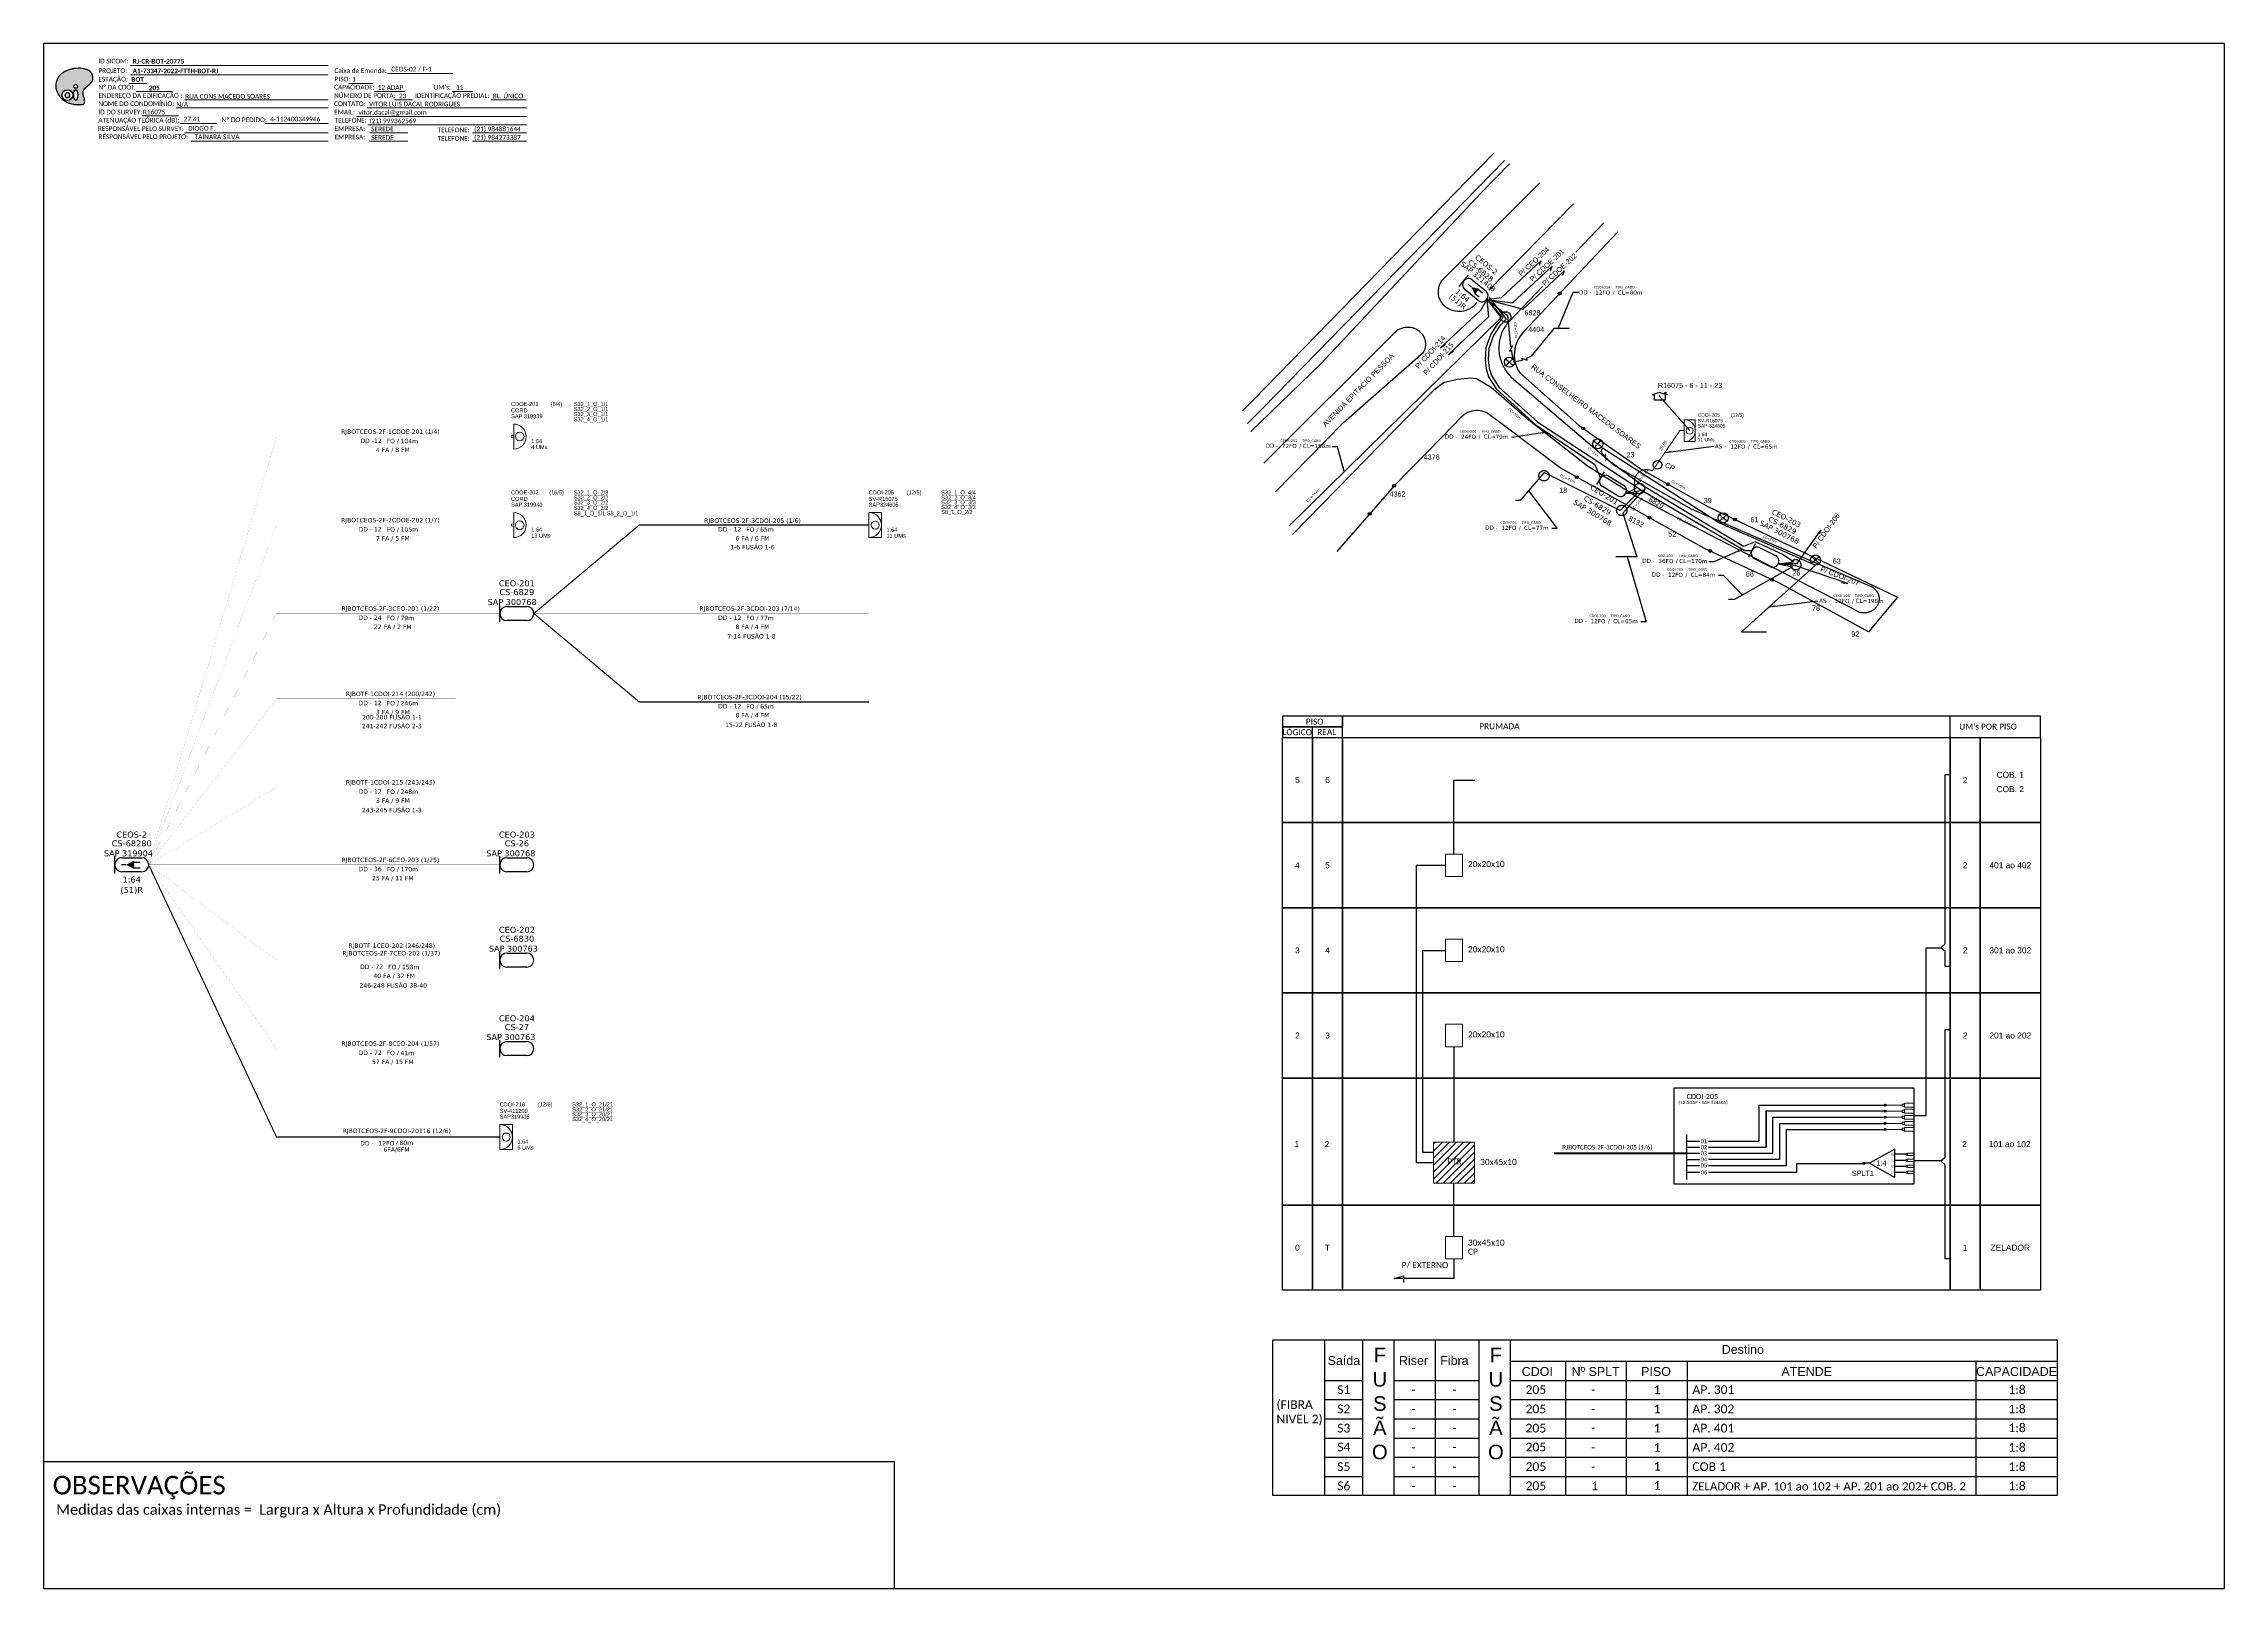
# Model space of a CAD drawing. Extents: x -89 to 749, y 705 to 1299.
import ezdxf
from ezdxf.enums import TextEntityAlignment as Align

# ---------------------------------------------------------------- set-up
doc = ezdxf.new("R2010")
doc.units = 0
doc.linetypes.add('PHANTOM2', pattern=[1.25, 0.625, -0.125, 0.125, -0.125, 0.125, -0.125])
for name, color, linetype in [('10.0-Cartográfico', 252, 'Continuous'), ('10.1-Caixas Subterrâneas', 5, 'Continuous'), ('10.3-Nome das Ruas', 252, 'Continuous'), ('10.4-Postes', 1, 'Continuous'), ('20.4-CEO', 1, 'Continuous'), ('20.4-CEOS', 1, 'Continuous'), ('20.5-CABO EM DUTO', 1, 'Continuous'), ('20.5-CEO', 1, 'Continuous'), ('20.8-Legenda', 1, 'Continuous'), ('CAP a instalar', 1, 'Continuous'), ('CD a instalar', 1, 'Continuous'), ('label_cabos', 7, 'Continuous'), ('Legenda', 1, 'Continuous'), ('MUB_DIVISA', 7, 'Continuous'), ('MUB_NUMERACAO', 7, 'Continuous'), ('Subida Lateral', 5, 'Continuous'), ('surveys', 7, 'Continuous'), ('surveys legendas', 7, 'Continuous')]:
    doc.layers.add(name, color=color, linetype=linetype)
for name, color, linetype, lineweight in [("20.0-LEGENDA DOS CDO'S", 1, 'Continuous', 0), ('20.1-CDO_INTERIOR', 1, 'Continuous', 0), ('20.2-CDO_POSTE', 1, 'Continuous', 5), ('40.1-ETIQUETAS', 1, 'Continuous', 20), ('Texto_Cabos', 1, 'Continuous', 20)]:
    doc.layers.add(name, color=color, linetype=linetype, lineweight=lineweight)
doc.layers.add('DROP DE CLIENTE', color=140, linetype='Continuous', plot=False)
doc.layers.add('EXTRA', color=50, linetype='Continuous', plot=False)
doc.styles.add('ARIAL', font='arial.ttf')
doc.styles.add('siredit', font='verdana.ttf')
doc.styles.get("Standard").update_dxf_attribs({"font": 'arial.ttf'})
doc.styles.add('WMF-Calibri0', font='calibri.ttf')
doc.styles.add('WMF-Calibri1', font='calibrib.ttf')
doc.linetypes.add('FENCELINE1', pattern='A,0.25,-0.1,[133,ltypeshp.shx,S=0.1,R=0,X=-0.1,Y=0],-0.1,1', length=1.45)
doc.dimstyles.new('CC', dxfattribs={"dimtxt": 1, "dimasz": 2, "dimexe": 0.18, "dimexo": 0.0625, "dimgap": 0.09, "dimtad": 0, "dimdec": 0, "dimrnd": 1, "dimzin": 0, "dimdsep": 46, "dimtxsty": 'siredit', "dimblk": 'NONE', "dimcen": 0, "dimse1": 1, "dimse2": 1, "dimsd1": 1, "dimsd2": 1, "dimclrt": 7, "dimadec": 0, "dimazin": 0, "dimtfac": 1, "dimtdec": 0, "dimtofl": 0, "dimtmove": 0, "dimatfit": 3, "dimfxl": 0, "dimtolj": 1, "dimtzin": 0, "dimarcsym": 0})
doc.dimstyles.new('CL', dxfattribs={"dimtxt": 1, "dimasz": 2, "dimexe": 0.18, "dimexo": 0.0625, "dimgap": 0.09, "dimtad": 0, "dimdec": 0, "dimrnd": 1, "dimzin": 0, "dimdsep": 46, "dimtxsty": 'siredit', "dimblk": 'NONE', "dimcen": 0, "dimse1": 1, "dimse2": 1, "dimsd1": 1, "dimsd2": 1, "dimclrt": 7, "dimadec": 0, "dimazin": 0, "dimtfac": 1, "dimtdec": 0, "dimtofl": 0, "dimtmove": 0, "dimatfit": 3, "dimfxl": 0, "dimtolj": 1, "dimtzin": 0, "dimarcsym": 0})

# ---------------------------------------------------------------- blocks, each defined once
blk = doc.blocks.new('OI')
h = blk.add_hatch(color=40)
edge = h.paths.add_edge_path()
edge.add_spline(control_points=[(4.35, -0.67), (3.92, -0.99), (3.26, -1.5), (2.81, -2.59), (2.9, -3.5), (3.06, -4.27), (3.31, -4.85), (3.37, -5.39), (3.4, -5.88), (3.2, -6.4), (2.54, -6.61), (1.65, -6.63), (0.55, -6.67), (-0.56, -6.42), (-1.61, -6.14), (-2.77, -5.61), (-3.92, -4.77), (-4.89, -3.7), (-5.34, -2.65), (-5.6, -1.94), (-5.85, -0.96), (-5.71, 0.47), (-5.1, 2.02), (-4.14, 3.02), (-3.3, 3.61), (-2.37, 4.16), (-1.36, 4.44), (-0.56, 4.7), (0.79, 4.85), (2.24, 4.97), (3.79, 4.57), (4.67, 4.21), (5.44, 3.65), (5.76, 2.99), (6.03, 2.21), (6.01, 1.46), (5.72, 0.64), (5.31, 0.08), (4.88, -0.38), (4.51, -0.55), (4.35, -0.67)], knot_values=[0, 0, 0, 0, 1.60434, 2.417191, 3.427595, 4.282808, 4.776746, 5.304182, 5.888771, 6.258406, 6.858137, 7.79129, 8.986195, 10.124242, 11.187857, 12.242908, 13.953784, 15.414161, 16.515391, 17.349188, 17.675853, 19.552021, 21.515531, 22.568638, 23.63245, 24.621084, 25.782718, 26.745347, 27.142653, 29.870543, 31.004649, 31.921532, 32.709589, 33.801391, 34.042471, 35.192333, 35.971461, 36.628871, 37.254359, 37.836911, 37.836911, 37.836911, 37.836911], degree=3, periodic=0)
h.paths.add_polyline_path([(1.13, -0.87, -1), (-0.04, -0.87, -1)], flags=16)
edge = h.paths.add_edge_path(flags=16)
edge.add_ellipse((0.56, -3.59), major_axis=(-0.02, 1.71), ratio=0.361305, start_angle=0, end_angle=360)
h.paths.add_polyline_path([(-0.36, -3.62, -1), (-3.8, -3.62, -1)], flags=16)
edge = h.paths.add_edge_path(flags=0)
edge.add_ellipse((-2.08, -3.62), major_axis=(0, 0.885), ratio=0.758294, start_angle=0, end_angle=360)
at = {"color": 40}
for centre, radius in [((-2.08, -3.62), 1.72), ((0.54, -0.87), 0.587)]:
    blk.add_circle(centre, radius, dxfattribs=at)
blk.add_ellipse((-2.08, -3.62), major_axis=(0, 0.885), ratio=0.758294, start_param=-3.141592653589792, end_param=3.141592653589792, dxfattribs=at)
blk.add_ellipse((0.56, -3.59), major_axis=(-0.02, 1.71), ratio=0.361305, dxfattribs=at)
at = {"color": 40, "start_tangent": (-0.800898, -0.598801), "end_tangent": (-0.800898, -0.598801)}
blk.add_spline([(4.35, -0.67), (3.2, -1.78), (2.9, -2.54), (2.92, -3.55), (3.12, -4.38), (3.28, -4.85), (3.37, -5.37), (3.35, -5.95), (3.2, -6.29), (2.66, -6.55), (1.73, -6.63), (0.54, -6.62), (-0.58, -6.41), (-1.6, -6.11), (-2.56, -5.67), (-3.95, -4.67), (-4.89, -3.56), (-5.37, -2.56), (-5.64, -1.78), (-5.72, -1.46), (-5.63, 0.42), (-4.84, 2.22), (-4.13, 2.99), (-3.27, 3.62), (-2.4, 4.09), (-1.3, 4.47), (-0.37, 4.72), (0.02, 4.77), (2.75, 4.8), (3.85, 4.53), (4.69, 4.16), (5.31, 3.68), (5.85, 2.73), (5.93, 2.5), (5.94, 1.35), (5.67, 0.62), (5.29, 0.08), (4.84, -0.36), (4.35, -0.67)], degree=3, dxfattribs=at)
blk = doc.blocks.new('SPLT_1-4_SC-APC')
at = {"color": 1, "linetype": 'Continuous', "ltscale": 2.5}
for points in [[(-17.04, -6.98), (-19.26, -6.98)], [(-7.37, -1.53), (-17.04, -6.98), (-7.37, -12.43), (-7.37, -1.53)]]:
    blk.add_lwpolyline(points, dxfattribs=at)
at = {"color": 3, "linetype": 'Continuous', "ltscale": 2.5}
for points in [[(-2.99, -3.51), (-7.37, -3.51)], [(-7.37, -5.82), (-2.99, -5.82)], [(-7.37, -8.12), (-2.99, -8.12)], [(-7.37, -10.43), (-2.99, -10.43)]]:
    blk.add_lwpolyline(points, dxfattribs=at)
at = {"color": 3, "lineweight": 0}
for points in [[(-2.99, -3.22), (-2.41, -3.22), (-2.41, -3.8), (-2.99, -3.8)], [(-2.99, -5.53), (-2.41, -5.53), (-2.41, -6.1), (-2.99, -6.1)], [(-2.99, -7.84), (-2.41, -7.84), (-2.41, -8.41), (-2.99, -8.41)], [(-2.99, -10.14), (-2.41, -10.14), (-2.41, -10.72), (-2.99, -10.72)]]:
    blk.add_lwpolyline(points, close=True, dxfattribs=at)
for points in [[(-2.41, -3.02), (-2.41, -4)], [(-2.41, -3.02), (0, -3.02)], [(-2.41, -4), (0, -4)], [(-2.41, -5.32), (-2.41, -6.31)], [(-2.41, -5.32), (0, -5.32)], [(-2.41, -6.31), (0, -6.31)], [(-2.41, -7.63), (-2.41, -8.62)], [(-2.41, -7.63), (0, -7.63)], [(-2.41, -8.62), (0, -8.62)], [(-2.41, -9.94), (-2.41, -10.92)], [(-2.41, -9.94), (0, -9.94)], [(-2.41, -10.92), (0, -10.92)]]:
    blk.add_lwpolyline(points, dxfattribs=at)
at = {"color": 1, "style": 'ARIAL'}
for s, height, p in [('1:4', 2, (-14.35, -7.83)), ('S1', 0.75, (-8.74, -3.91)), ('S2', 0.75, (-8.74, -6.17)), ('S3', 0.75, (-8.74, -8.52)), ('S4', 0.75, (-8.74, -10.78))]:
    blk.add_text(s, height=height, dxfattribs=at).set_placement(p)
blk = doc.blocks.new('Attributo_cabos')
at = {"layer": 'Texto_Cabos', "color": 0, "style": 'siredit'}
blk.add_text('FO /', height=1.5, dxfattribs=at).set_placement((1.49, -1.5), align=Align.MIDDLE_RIGHT)
at = {"layer": 'Texto_Cabos', "color": 0, "style": 'siredit', "flags": 1}
for tag, p in [('ID', (-0.57, 7.5)), ('N_CABOS_R_PRIMARIA', (-0.57, 4.5)), ('S/CORTE_R_PRIMARIA', (-0.57, -10.5)), ('FUSÃO_R_PRIMARIA', (-0.57, -13.5)), ('T_CABOS', (-0.57, -19.5))]:
    blk.add_attdef(tag, text='', height=1.5, dxfattribs=at).set_placement(p, align=Align.MIDDLE_CENTER)
at = {"layer": 'Texto_Cabos', "color": 0, "style": 'siredit'}
for tag, p in [('N_CABOS_001', (-16.31, 0.92)), ('FUSÃO_001', (-1.03, -8.25))]:
    blk.add_attdef(tag, p, '', height=1.5, dxfattribs=at)
blk.add_attdef('FIBRAS', text='', height=1.5, dxfattribs=at).set_placement((-4.34, -1.43), align=Align.MIDDLE_RIGHT)
blk.add_attdef('FA/FM', text='', height=1.5, dxfattribs=at).set_placement((-0.57, -4.5), align=Align.MIDDLE_CENTER)
blk.add_attdef('METROS', text='', height=1.5, dxfattribs=at).set_placement((2.05, -1.5), align=Align.MIDDLE_LEFT)
at = {"layer": 'Texto_Cabos', "color": 0, "style": 'siredit', "flags": 1}
blk.add_attdef('S/CORTE', text='', height=1.5, dxfattribs=at).set_placement((-0.57, -16.5), align=Align.CENTER)
blk = doc.blocks.new('CDO_INTERIOR_TROCA')
at = {"layer": '20.1-CDO_INTERIOR', "color": 0, "lineweight": 18}
blk.add_lwpolyline([(4.25, -4.25), (4.25, 4.25), (0, 4.25), (0, -4.25)], close=True, dxfattribs=at)
blk.add_circle((2.13, 0), 1.36, dxfattribs=at)
blk.add_arc((0, 0), 4.25, 270, 90, dxfattribs=at)
at = {"layer": "20.0-LEGENDA DOS CDO'S", "color": 0, "style": 'ARIAL'}
for tag, p in [('SAP_ANTIGO', (-0.08, 6.23)), ('CDO_N', (-0.08, 10.38)), ('SURVEY', (-0.08, 8.2)), ('/_SAP_NOVO', (12.37, 6.23)), ('SPLITER_1', (24.48, 10.38)), ('SPLITER_2', (24.5, 8.68)), ('SPLITER_3', (24.5, 7.04)), ('SPLITER_4', (24.5, 5.4)), ('SPLITER_5', (24.5, 3.75)), ('1:XX', (5.94, -2.22)), ('UMS', (5.94, -4.24))]:
    blk.add_attdef(tag, p, '', height=1.36, dxfattribs=at)
blk.add_attdef('FIBRAS_UTILIZADAS', text='', height=1.36, dxfattribs=at).set_placement((15.34, 10.38), align=Align.CENTER)
blk = doc.blocks.new('CEO_UN')
at = {"layer": '20.4-CEO', "color": 0}
for p, q in [((-9.11, 2.39), (-2.39, 2.39)), ((-2.39, -2.39), (-9.11, -2.39))]:
    blk.add_line(p, q, dxfattribs=at)
blk.add_lwpolyline([(-11.5, -2.89), (-11.5, 2.89)], dxfattribs=at)
for centre, start, end in [((-9.11, 0), 90, 270), ((-2.39, 0), 270, 90)]:
    blk.add_arc(centre, 2.39, start, end, dxfattribs=at)
at = {"layer": '20.4-CEO', "color": 7, "style": 'siredit'}
for tag, height, p in [('LOCAL?', 2.03, (-5.75, 7.27)), ('NOME?', 2.03, (-5.75, 10.27)), ('TIPO?', 2, (-9.11, 3.89))]:
    blk.add_attdef(tag, text='', height=height, dxfattribs=at).set_placement(p, align=Align.MIDDLE_CENTER)
blk.add_attdef('FIBRAS_RESERVA', text='', height=2.03, dxfattribs=at).set_placement((-5.75, -3.97), align=Align.TOP_CENTER)
blk = doc.blocks.new('PDO_PST')
at = {"color": 0}
blk.add_line((2.5, 0), (-2.5, 0), dxfattribs=at)
for centre, radius in [((0, 1.19), 0.862), ((0, -0.25), 0.25)]:
    blk.add_circle(centre, radius, dxfattribs=at)
blk.add_arc((0, 0), 2.5, 0, 180, dxfattribs=at)
blk = doc.blocks.new('CDOE_POSTE 2')
at = {"layer": '20.2-CDO_POSTE', "color": 0, "linetype": 'Continuous', "xscale": 1.700328304346724, "yscale": 1.700328304346724, "zscale": 1.700328304346724, "rotation": 269.882008258618}
blk.add_blockref('PDO_PST', (0.43, 0), dxfattribs=at)
at = {"layer": "20.0-LEGENDA DOS CDO'S", "color": 0, "style": 'ARIAL'}
for tag, p in [('SAP', (-0.47, 6.23)), ('CDO_N', (-0.47, 10.38)), ('CORDOALHA', (-0.47, 8.2)), ('SPLITER_1', (20.79, 10.38)), ('SPLITER_2', (20.8, 8.68)), ('1:XX', (6.36, -2.22)), ('UMS', (6.36, -4.24))]:
    blk.add_attdef(tag, p, '', height=1.36, dxfattribs=at)
blk.add_attdef('FIBRAS_UTILIZADAS', text='', height=1.36, dxfattribs=at).set_placement((14.95, 10.38), align=Align.CENTER)
blk = doc.blocks.new('ETIQUETA_RS5F')
at = {"layer": '40.1-ETIQUETAS', "color": 0, "style": 'siredit'}
blk.add_text('/', height=1.5, dxfattribs=at).set_placement((1.58, -1.95), align=Align.MIDDLE_RIGHT)
for tag, p in [('ETIQUETA_R_SECUNDARIA', (1.21, 2.1)), ('ETIQUETA_R_PRIMARIA', (1.21, 4.1)), ('F_ATIVAS/F_MORTAS', (1.14, -4.24))]:
    blk.add_attdef(tag, text='', height=1.5, dxfattribs=at).set_placement(p, align=Align.MIDDLE_CENTER)
for tag, p in [('TIPO_CABO', (-6.58, -2.12)), ('CAP_CABO', (0.4, -2.09))]:
    blk.add_attdef(tag, text='', height=1.5, dxfattribs=at).set_placement(p, align=Align.MIDDLE_RIGHT)
for tag, p in [('FUSÃO_1', (0.85, -8.39)), ('FUSÃO_2', (0.85, -10.6)), ('FUSÃO_3', (0.85, -12.93)), ('FUSÃO_4', (0.85, -15.14)), ('FUSÃO_5', (0.85, -17.16))]:
    blk.add_attdef(tag, text='', height=1.5, dxfattribs=at).set_placement(p, align=Align.CENTER)
blk.add_attdef('METROS', text='', height=1.5, dxfattribs=at).set_placement((2.14, -1.95), align=Align.MIDDLE_LEFT)
blk = doc.blocks.new('CEOS_UN_SC')
at = {"layer": '20.4-CEOS', "color": 0}
for p, q in [((-9.11, 2.39), (-2.39, 2.39)), ((-2.39, -2.39), (-9.11, -2.39))]:
    blk.add_line(p, q, dxfattribs=at)
for points in [[(-11.5, -2.89), (-11.5, 2.89)], [(-7.6, 0), (-9.22, 0)], [(-4.96, 0.95), (-2.92, 0.95)], [(-4.96, -1.04), (-2.92, -1.04)]]:
    blk.add_lwpolyline(points, dxfattribs=at)
blk.add_lwpolyline([(-7.6, 0, 0, 2.95, 0), (-4.83, 0, 2.95, 2.95, 0)], format="xyseb", dxfattribs=at)
for centre, start, end in [((-9.11, 0), 90, 270), ((-2.39, 0), 270, 90)]:
    blk.add_arc(centre, 2.39, start, end, dxfattribs=at)
at = {"layer": '20.4-CEOS', "color": 7, "style": 'siredit'}
for tag, height, p in [('LOCAL?', 2.03, (-5.75, 7.27)), ('NOME?', 2.03, (-5.75, 10.27)), ('TIPO?', 2, (-8.17, 3.89))]:
    blk.add_attdef(tag, text='', height=height, dxfattribs=at).set_placement(p, align=Align.MIDDLE_CENTER)
for tag, p in [('RACIO_SPLITAGEM', (-5.75, -3.97)), ('FIBRAS_RESERVA', (-5.75, -7.51))]:
    blk.add_attdef(tag, text='', height=2.03, dxfattribs=at).set_placement(p, align=Align.TOP_CENTER)
blk = doc.blocks.new('DV')
at = {"linetype": 'Continuous'}
blk.add_circle((0, 0), 0.00000275, dxfattribs=at)
blk = doc.blocks.new('MHMZ')
at = {"linetype": 'PHANTOM2'}
blk.add_circle((0, 0), 0.0000101, dxfattribs=at)
blk = doc.blocks.new('SURVEY_SURVEY')
for p, q in [((0, 0.0000152), (-0.0000151, 0.0000108)), ((-0.0000151, 0.0000108), (-0.0000104, 0.0000108)), ((-0.0000103, 0), (-0.0000103, 0.0000108)), ((0.0000103, 0), (-0.0000103, 0)), ((0, 0.0000152), (0.0000151, 0.0000108)), ((0.0000101, 0.0000159), (0.0000117, 0.0000159)), ((0.0000101, 0.0000123), (0.0000101, 0.0000159)), ((0.0000151, 0.0000108), (0.0000103, 0.0000108)), ((0.0000103, 0.0000108), (0.0000103, 0)), ((0.0000117, 0.0000159), (0.0000117, 0.0000119))]:
    blk.add_line(p, q)
blk = doc.blocks.new('CEO_CT_DRT')
at = {"layer": '20.5-CEO', "color": 0}
for p, q in [((-1.56, 1.26), (1.8, 1.26)), ((1.8, -1.13), (-1.56, -1.13))]:
    blk.add_line(p, q, dxfattribs=at)
blk.add_lwpolyline([(-2.75, 1.51), (-2.75, -1.38)], dxfattribs=at)
for centre, start, end in [((-1.56, 0.07), 90, 270), ((1.8, 0.07), 270, 90)]:
    blk.add_arc(centre, 1.2, start, end, dxfattribs=at)
at = {"layer": '20.5-CEO', "color": 7, "style": 'siredit'}
for tag, p in [('CEO_Nº', (0.12, 5.61)), ('LOCAL', (0.12, 4.23)), ('SAP', (0.12, 2.97)), ('FIBRAS_RESERVA', (0.12, -1.94))]:
    blk.add_attdef(tag, text='', height=1.01, dxfattribs=at).set_placement(p, align=Align.TOP_CENTER)
blk = doc.blocks.new('CDOI_CT_DRT')
at = {"layer": '20.1-CDO_INTERIOR', "color": 0, "lineweight": 18}
blk.add_lwpolyline([(2.13, -2.13), (2.13, 2.12), (0, 2.12), (0, -2.13)], close=True, dxfattribs=at)
blk.add_circle((1.06, 0), 0.68, dxfattribs=at)
blk.add_arc((0, 0), 2.13, 269.9724, 89.9724, dxfattribs=at)
at = {"layer": "20.0-LEGENDA DOS CDO'S", "color": 0, "style": 'ARIAL'}
for tag, p in [('SAP', (2.61, 0.61)), ('CDO_N', (2.61, 2.69)), ('SURVEY', (2.61, 1.6)), ('1:XX', (2.6, -1.08)), ('UMS', (2.6, -2.09))]:
    blk.add_attdef(tag, p, '', height=0.68, rotation=359.9724, dxfattribs=at)
blk.add_attdef('FIBRAS_UTILIZADAS', text='', height=0.68, rotation=359.9724, dxfattribs=at).set_placement((10.32, 2.69), align=Align.CENTER)
blk = doc.blocks.new('CEOS_RP_CT_DRT')
at = {"layer": '20.4-CEOS', "color": 0}
for p, q in [((-4.54, 1.19), (-1.19, 1.19)), ((-1.19, -1.19), (-4.54, -1.19))]:
    blk.add_line(p, q, dxfattribs=at)
for points in [[(-5.73, -1.43), (-5.73, 1.44)], [(-3.79, 0), (-4.59, 0)], [(-2.47, 0.48), (-1.45, 0.48)], [(-2.47, -0.52), (-1.45, -0.52)]]:
    blk.add_lwpolyline(points, dxfattribs=at)
blk.add_lwpolyline([(-3.79, 0, 0, 1.47, 0), (-2.41, 0, 1.47, 1.47, 0)], format="xyseb", dxfattribs=at)
for centre, start, end in [((-4.54, 0), 90, 270), ((-1.19, 0), 270, 90)]:
    blk.add_arc(centre, 1.19, start, end, dxfattribs=at)
at = {"layer": '20.4-CEOS', "color": 7, "style": 'siredit'}
for tag, p in [('Nº_DA_CEOS', (-2.86, 5.6)), ('LOCAL', (-2.86, 4.24)), ('SAP', (-2.86, 2.78)), ('RACIO_SPLITAGEM', (-2.86, -1.88)), ('FIBRAS_SPLITTER', (-2.86, -3.58)), ('RESERVA_FINAIS', (-2.86, -6.39)), ('FIBRAS_TOP_C', (-2.86, -5.08))]:
    blk.add_attdef(tag, text='', height=1.01, dxfattribs=at).set_placement(p, align=Align.TOP_CENTER)
blk = doc.blocks.new('_None')
blk = doc.blocks.new('LEGENDA DOS CABOS')
at = {"layer": 'EXTRA', "color": 0, "style": 'siredit'}
for tag, p in [('ID', (4.6, 0.97)), ('XX', (9.03, 0.97))]:
    blk.add_attdef(tag, text='', height=0.48, rotation=359.69, dxfattribs=at).set_placement(p, align=Align.MIDDLE_CENTER)
at = {"layer": 'Legenda', "color": 0, "style": 'siredit'}
for tag, p in [('TIPO_CABO', (1.31, 0)), ('CABO', (4.69, -0.05)), ('/', (6.81, -0.05)), ('METROS', (10.03, -0.05))]:
    blk.add_attdef(tag, text='', height=0.8, rotation=359.69, dxfattribs=at).set_placement(p, align=Align.MIDDLE_CENTER)
blk = doc.blocks.new('*D83')
at = {"layer": 'Defpoints', "color": 0}
for p in [(522.68, 1124.47), (524.37, 1127.95), (583.79, 1098.96)]:
    blk.add_point(p, dxfattribs=at)
at = {"layer": 'label_cabos', "color": 7, "insert": (541.53, 1115.27), "char_height": 1, "attachment_point": 5, "rotation": 333.993, "style": 'siredit'}
blk.add_mtext('\\A1;CC=66m', dxfattribs=at)
blk = doc.blocks.new('*D84')
at = {"layer": 'Defpoints', "color": 0}
for p in [(466.08, 1193.23), (452.38, 1177.3), (539.49, 1130.1)]:
    blk.add_point(p, dxfattribs=at)
at = {"layer": 'label_cabos', "color": 7, "insert": (476.32, 1156.71), "char_height": 1, "attachment_point": 5, "rotation": 319.30751, "style": 'siredit'}
blk.add_mtext('\\A1;CC=97m', dxfattribs=at)
blk = doc.blocks.new('*D85')
at = {"layer": 'Defpoints', "color": 0}
for p in [(472.39, 1197.19), (476.03, 1197.49), (473.83, 1179.8)]:
    blk.add_point(p, dxfattribs=at)
at = {"layer": 'label_cabos', "color": 7, "insert": (476.74, 1188.8), "char_height": 1, "attachment_point": 5, "rotation": 274.70915, "style": 'siredit'}
blk.add_mtext('\\A1;CC=17m', dxfattribs=at)
blk = doc.blocks.new('*D86')
at = {"layer": 'Defpoints', "color": 0}
for p in [(491.19, 1213.37), (309.61, 1035.72), (311.95, 1033.38)]:
    blk.add_point(p, dxfattribs=at)
at = {"layer": 'label_cabos', "color": 7, "insert": (398.97, 1125.46), "char_height": 1, "attachment_point": 5, "rotation": 45.1196, "style": 'siredit'}
blk.add_mtext('\\A1;CC=254m', dxfattribs=at)
blk = doc.blocks.new('*D87')
at = {"layer": 'Defpoints', "color": 0}
for p in [(501.66, 1150.9), (516.93, 1132.69), (519.16, 1135.17)]:
    blk.add_point(p, dxfattribs=at)
at = {"layer": 'label_cabos', "color": 7, "insert": (506.58, 1141.99), "char_height": 0.85, "attachment_point": 5, "rotation": 318.04819, "style": 'siredit'}
blk.add_mtext('\\A1;CC=24m', dxfattribs=at)
blk = doc.blocks.new('*D88')
at = {"layer": 'Defpoints', "color": 0}
for p in [(514.42, 1142.49), (562.68, 1114.06), (563.38, 1115.25)]:
    blk.add_point(p, dxfattribs=at)
at = {"layer": 'label_cabos', "color": 7, "insert": (539.25, 1129.46), "char_height": 1, "attachment_point": 5, "rotation": 329.50455, "style": 'siredit'}
blk.add_mtext('\\A1;CL=56m', dxfattribs=at)
blk = doc.blocks.new('*D89')
at = {"layer": 'Defpoints', "color": 0}
for p in [(556.52, 1116.67), (591.98, 1100.41), (592, 1100.45)]:
    blk.add_point(p, dxfattribs=at)
at = {"layer": 'label_cabos', "color": 7, "insert": (574.45, 1108.43), "char_height": 0.95, "attachment_point": 5, "rotation": 335.42882, "style": 'siredit'}
blk.add_mtext('\\A1;CL=39m', dxfattribs=at)
blk = doc.blocks.new('*D90')
at = {"layer": 'Defpoints', "color": 0}
for p in [(525.61, 1129.41), (516.61, 1118.35), (518.89, 1116.49)]:
    blk.add_point(p, dxfattribs=at)
at = {"layer": 'label_cabos', "color": 7, "insert": (523.39, 1122.02), "char_height": 1, "attachment_point": 5, "rotation": 50.87605, "style": 'siredit'}
blk.add_mtext('\\A1;CC=14m', dxfattribs=at)
blk = doc.blocks.new('*D91')
at = {"layer": 'Defpoints', "color": 0}
for p in [(480.18, 1136.6), (481.21, 1138.84), (517.53, 1119.51)]:
    blk.add_point(p, dxfattribs=at)
at = {"layer": 'label_cabos', "color": 7, "insert": (496.73, 1131.73), "char_height": 1, "attachment_point": 5, "rotation": 335.40696, "style": 'siredit'}
blk.add_mtext('\\A1;CC=41m', dxfattribs=at)

msp = doc.modelspace()

# ---------------------------------------------------------------- hatches: boundary and pattern name
h = msp.add_hatch(color=3)
h.dxf.hatch_style = 1
edge = h.paths.add_edge_path()
edge.add_arc((618.79, 890.83), 0.385, 0, 360)
h = msp.add_hatch(color=3)
h.dxf.hatch_style = 1
edge = h.paths.add_edge_path()
edge.add_arc((618.79, 888.5), 0.385, 0, 360)
h = msp.add_hatch(color=3)
h.dxf.hatch_style = 1
edge = h.paths.add_edge_path()
edge.add_arc((618.79, 886.17), 0.385, 0, 360)
h = msp.add_hatch(color=3)
h.dxf.hatch_style = 1
edge = h.paths.add_edge_path()
edge.add_arc((618.79, 883.84), 0.385, 0, 360)
h = msp.add_hatch(color=3)
h.dxf.hatch_style = 1
edge = h.paths.add_edge_path()
edge.add_arc((618.79, 881.51), 0.385, 0, 360)
h = msp.add_hatch()
h.set_pattern_fill('ANSI31', color=1, scale=0.6)
h.set_pattern_definition([(45, (-75.3767, 3547.8466), (-1.3470384, 1.3470384), [])])
h.paths.add_polyline_path([(460.91, 876.59), (445.11, 876.59), (445.11, 860.78), (460.91, 860.78)])
h.paths.add_polyline_path([(449.84, 867.42), (456.65, 867.42), (456.65, 870.89), (449.84, 870.89)], flags=24)
h = msp.add_hatch(color=3)
h.dxf.hatch_style = 1
edge = h.paths.add_edge_path()
edge.add_arc((610.58, 868.46), 0.409, 0, 360)

# ---------------------------------------------------------------- linework, layer by layer
for p, q in [((417.88, 800.64), (417.88, 748.04)), ((445.71, 800.64), (445.71, 748.04)), ((462.51, 800.64), (462.51, 748.04)), ((474.59, 800.64), (474.59, 748.04)), ((417.88, 793.25), (417.88, 740.64)), ((445.71, 793.25), (445.71, 740.64)), ((462.51, 793.25), (462.51, 740.64)), ((474.59, 793.25), (474.59, 740.64)), ((495.85, 792.42), (495.85, 748.04)), ((519.28, 792.42), (519.28, 748.04)), ((542.67, 792.42), (542.67, 748.04)), ((653.66, 792.42), (653.66, 748.04)), ((495.85, 785.02), (495.85, 740.64)), ((519.28, 785.02), (519.28, 740.64)), ((542.67, 785.02), (542.67, 740.64)), ((653.66, 785.02), (653.66, 740.64))]:
    msp.add_line(p, q)
for points in [[(-89.32, 705.02), (749.25, 705.02), (749.25, 1299.02), (-89.32, 1299.02), (-89.32, 705.02)], [(465.58, 1200.6), (475.56, 1199.34), (490.67, 1213.37), (490.03, 1211.58)], [(465.58, 1200.6), (479.56, 1196.94), (495.43, 1211.69), (494.79, 1209.9)], [(465.58, 1200.6), (463.22, 1196.37), (447.76, 1182.1), (449.72, 1183.47)], [(465.58, 1200.6), (466.34, 1194), (450.92, 1179.54), (452.88, 1180.91)], [(593.71, 1110.47), (594.06, 1112.02), (584.66, 1098.95), (577.67, 1099), (577.67, 1099)], [(601.96, 1091.87), (604.47, 1091.44), (584.42, 1098.28), (577.67, 1099)], [(410.16, 1032.22), (678.53, 1032.22), (678.53, 1040.44), (410.16, 1040.44), (410.16, 1040.44), (410.16, 1036.33)], [(643.77, 1032.22), (643.77, 1040.44)], [(398.58, 1032.22), (398.58, 1036.33)], [(610.58, 868.46), (610.58, 868.46), (610.58, 868.46)], [(403.19, 800.64), (403.19, 748.04)], [(429.95, 748.04), (429.95, 800.64)], [(403.19, 793.25), (403.19, 740.64)], [(429.95, 740.64), (429.95, 793.25)], [(474.59, 792.42), (684.96, 792.42)], [(403.19, 785.02), (417.88, 785.02)], [(429.95, 785.02), (462.51, 785.02)], [(474.59, 785.02), (684.96, 785.02)], [(403.19, 777.63), (417.88, 777.63)], [(429.95, 777.63), (462.51, 777.63)], [(474.59, 777.63), (684.96, 777.63)], [(403.19, 770.23), (417.88, 770.23)], [(429.95, 770.23), (462.51, 770.23)], [(474.59, 770.23), (684.96, 770.23)], [(403.19, 762.83), (417.88, 762.83)], [(403.19, 755.43), (417.88, 755.43)], [(429.95, 762.83), (462.51, 762.83)], [(429.95, 755.43), (462.51, 755.43)], [(474.59, 762.83), (684.96, 762.83)], [(474.59, 755.43), (684.96, 755.43)], [(403.19, 748.04), (417.88, 748.04)], [(403.19, 748.04), (417.88, 748.04)], [(429.95, 748.04), (462.51, 748.04)], [(429.95, 748.04), (462.51, 748.04)], [(474.59, 748.04), (684.96, 748.04)], [(474.59, 748.04), (684.96, 748.04)]]:
    msp.add_lwpolyline(points)
at = {"color": 7, "lineweight": 0}
for points in [[(-56.36, 1283.7), (-49.81, 1283.7)], [(-55.85, 1290.67), (20.13, 1290.67)], [(-55.85, 1286.98), (20.13, 1286.98)], [(27.92, 1283.75), (37.41, 1283.75)], [(42.97, 1287.47), (68.1, 1287.47)], [(-53.7, 1280.63), (-39.76, 1280.63)], [(-35.13, 1277.4), (20.13, 1277.4)], [(37.97, 1280.63), (49.59, 1280.63)], [(45.56, 1277.4), (52.5, 1277.4)], [(67.91, 1280.63), (75.58, 1280.63)], [(82.73, 1277.4), (96.29, 1277.4)], [(-51.38, 1271.22), (-37.44, 1271.22)], [(-38.54, 1274.28), (20.13, 1274.28)], [(-36.84, 1268.25), (-22.9, 1268.25)], [(-4.01, 1268.26), (20.14, 1268.26)], [(31.05, 1271.05), (96.32, 1271.05)], [(35.09, 1274.28), (96.32, 1274.28)], [(35.33, 1267.81), (96.32, 1267.81)], [(-35.13, 1264.7), (20.13, 1264.7)], [(-32.64, 1261.46), (20.13, 1261.46)], [(35.94, 1264.7), (50.74, 1264.7)], [(35.94, 1261.46), (50.74, 1261.46)], [(75.55, 1264.7), (96.32, 1264.7)], [(75.55, 1261.46), (96.32, 1261.46)]]:
    msp.add_lwpolyline(points, dxfattribs=at)
at = {"color": 3}
for points in [[(465.58, 1200.6), (471.25, 1201.41), (486.35, 1215.44), (485.71, 1213.65)], [(453.01, 987.41), (453.01, 1015.85), (461.06, 1015.85)], [(643.77, 944.21), (641.83, 944.21), (641.83, 949.87), (640.26, 951.38), (641.83, 952.88), (641.83, 1018), (643.77, 1018)], [(445.11, 868.69), (438.56, 868.69), (438.56, 983.1), (449.7, 983.1)], [(445.11, 872.66), (441.06, 872.66), (441.06, 950.36), (449.7, 950.36)], [(629.85, 886.91), (634.58, 886.91), (634.58, 951.38), (640.26, 951.38)], [(643.77, 831.75), (641.83, 831.75), (641.83, 867.87), (640.26, 869.38), (641.83, 870.88), (641.83, 919.93), (643.77, 919.93)], [(453.01, 913.31), (453.01, 876.59)], [(570.39, 877), (570.39, 890.83), (618.41, 890.83)], [(542.47, 877), (547.52, 877)], [(550.83, 877), (570.39, 877)], [(640.26, 869.38), (629.85, 869.38)], [(453.01, 840.35), (453.01, 860.78)], [(453.01, 831.73), (453.01, 824.16), (430.06, 824.16), (433.56, 825.16), (433.56, 822.66)]]:
    msp.add_lwpolyline(points, dxfattribs=at)
at = {"color": 7}
for points in [[(465.58, 1200.6), (471.15, 1193.71), (389.6, 1113.64)], [(465.58, 1200.6), (471.91, 1193.52), (471.91, 1193.52), (469.57, 1191.17), (467.17, 1187.32), (465.25, 1182.03), (465.25, 1182.03), (464.96, 1177.42), (465.38, 1173.97), (466.33, 1170.93), (469.33, 1166.17), (484.48, 1152.49), (507.16, 1137.16), (509.3, 1131.94)], [(466.38, 1201.48), (473.09, 1193.02), (470.51, 1190.42), (468.24, 1186.8), (466.43, 1181.78), (466.15, 1177.45), (466.54, 1174.22), (467.42, 1171.43), (470.25, 1166.94), (485.24, 1153.4), (525.1, 1127.28), (525.1, 1127.28), (525.1, 1127.28), (564.88, 1104.14), (567.52, 1104.13)], [(519.01, 1126), (523.6, 1126.12), (516.88, 1119.5), (487.74, 1134.1), (478.44, 1123.38), (476.66, 1123.38)], [(577.67, 1099), (583.17, 1097.78), (560.91, 1085.24), (558.59, 1085.24)], [(575.64, 872.34), (575.64, 872.34), (575.64, 886.17), (618.41, 886.17)], [(542.48, 872.34), (547.52, 872.34)], [(550.83, 872.34), (575.64, 872.34)], [(-89.24, 753.78), (237.71, 753.78)], [(237.71, 753.78), (237.71, 705.02)]]:
    msp.add_lwpolyline(points, dxfattribs=at)
for points in [[(387.01, 1036.33), (410.16, 1036.33), (410.16, 1040.44), (387.01, 1040.44)], [(387.01, 1032.22), (410.16, 1032.22), (410.16, 1036.33), (387.01, 1036.33)], [(387.01, 1032.22), (398.58, 1032.22), (398.58, 999.47), (387.01, 999.47)], [(398.58, 1032.22), (410.16, 1032.22), (410.16, 999.47), (398.58, 999.47)], [(410.16, 1032.22), (643.77, 1032.22), (643.77, 999.47), (410.16, 999.47)], [(643.77, 1032.22), (655.35, 1032.22), (655.35, 999.47), (643.77, 999.47)], [(655.35, 1032.22), (678.49, 1032.22), (678.49, 999.47), (655.35, 999.47)], [(387.01, 999.47), (398.58, 999.47), (398.58, 966.73), (387.01, 966.73)], [(398.58, 999.47), (410.16, 999.47), (410.16, 966.73), (398.58, 966.73)], [(410.16, 999.47), (643.77, 999.47), (643.77, 966.73), (410.16, 966.73)], [(643.77, 999.47), (655.35, 999.47), (655.35, 966.73), (643.77, 966.73)], [(655.35, 999.47), (678.49, 999.47), (678.49, 966.73), (655.35, 966.73)], [(387.01, 966.73), (398.58, 966.73), (398.58, 933.99), (387.01, 933.99)], [(398.58, 966.73), (410.16, 966.73), (410.16, 933.99), (398.58, 933.99)], [(410.16, 966.73), (643.77, 966.73), (643.77, 933.99), (410.16, 933.99)], [(643.77, 966.73), (655.35, 966.73), (655.35, 933.99), (643.77, 933.99)], [(655.35, 966.73), (678.49, 966.73), (678.49, 933.99), (655.35, 933.99)], [(387.01, 933.99), (398.58, 933.99), (398.58, 901.24), (387.01, 901.24)], [(398.58, 933.99), (410.16, 933.99), (410.16, 901.24), (398.58, 901.24)], [(410.16, 933.99), (643.77, 933.99), (643.77, 901.24), (410.16, 901.24)], [(643.77, 933.99), (655.35, 933.99), (655.35, 901.24), (643.77, 901.24)], [(655.35, 933.99), (678.49, 933.99), (678.49, 901.24), (655.35, 901.24)], [(387.01, 901.24), (398.58, 901.24), (398.58, 852.41), (387.01, 852.41)], [(398.58, 901.24), (410.16, 901.24), (410.16, 852.41), (398.58, 852.41)], [(410.16, 901.24), (643.77, 901.24), (643.77, 852.41), (410.16, 852.41)], [(643.77, 901.24), (655.35, 901.24), (655.35, 852.41), (643.77, 852.41)], [(655.35, 901.24), (678.49, 901.24), (678.49, 852.41), (655.35, 852.41)], [(387.01, 852.41), (398.58, 852.41), (398.58, 819.66), (387.01, 819.66)], [(398.58, 852.41), (410.16, 852.41), (410.16, 819.66), (398.58, 819.66)], [(410.16, 852.41), (643.77, 852.41), (643.77, 819.66), (410.16, 819.66)], [(643.77, 852.41), (655.35, 852.41), (655.35, 819.66), (643.77, 819.66)], [(655.35, 852.41), (678.49, 852.41), (678.49, 819.66), (655.35, 819.66)], [(383.31, 800.64), (684.96, 800.64), (684.96, 740.78), (383.31, 740.78)]]:
    msp.add_lwpolyline(points, close=True)
at = {"color": 0, "lineweight": 0}
for points in [[(449.7, 987.41), (456.32, 987.41), (456.32, 978.79), (449.7, 978.79)], [(449.7, 954.67), (456.32, 954.67), (456.32, 946.05), (449.7, 946.05)], [(449.7, 921.93), (456.32, 921.93), (456.32, 913.31), (449.7, 913.31)], [(449.7, 840.35), (456.32, 840.35), (456.32, 831.73), (449.7, 831.73)]]:
    msp.add_lwpolyline(points, close=True, dxfattribs=at)
at = {"color": 1}
msp.add_lwpolyline([(537.61, 897.44), (629.85, 897.44), (629.85, 860.44), (537.61, 860.44)], close=True, dxfattribs=at)
at = {"color": 3, "lineweight": 0}
for points in [[(618.79, 890.83), (625.36, 890.83)], [(626.22, 891.57), (629.85, 891.57)], [(626.22, 890.09), (626.22, 891.57)], [(626.22, 890.09), (629.85, 890.09)], [(626.22, 889.24), (629.85, 889.24)], [(626.22, 887.76), (626.22, 889.24)], [(618.79, 888.5), (625.36, 888.5)], [(618.79, 886.17), (625.36, 886.17)], [(618.79, 883.84), (625.36, 883.84)], [(618.79, 881.51), (625.36, 881.51)], [(626.22, 887.76), (629.85, 887.76)], [(626.22, 886.91), (629.85, 886.91)], [(626.22, 885.43), (626.22, 886.91)], [(626.22, 885.43), (629.85, 885.43)], [(626.22, 884.58), (629.85, 884.58)], [(626.22, 883.1), (626.22, 884.58)], [(626.22, 883.1), (629.85, 883.1)], [(626.22, 882.25), (629.85, 882.25)], [(626.22, 880.77), (626.22, 882.25)], [(626.22, 880.77), (629.85, 880.77)]]:
    msp.add_lwpolyline(points, dxfattribs=at)
for points in [[(625.36, 890.41), (626.22, 890.41), (626.22, 891.26), (625.36, 891.26)], [(625.36, 888.07), (626.22, 888.07), (626.22, 888.93), (625.36, 888.93)], [(625.36, 885.74), (626.22, 885.74), (626.22, 886.6), (625.36, 886.6)], [(625.36, 883.41), (626.22, 883.41), (626.22, 884.27), (625.36, 884.27)], [(625.36, 881.08), (626.22, 881.08), (626.22, 881.94), (625.36, 881.94)]]:
    msp.add_lwpolyline(points, close=True, dxfattribs=at)
at = {"color": 2}
for points in [[(573.02, 874.67), (573.02, 874.67), (573.02, 888.67)], [(618.41, 888.5), (573.02, 888.5), (573.02, 874.67)], [(542.48, 874.67), (547.52, 874.67)], [(550.83, 874.67), (573.02, 874.67)]]:
    msp.add_lwpolyline(points, dxfattribs=at)
at = {"color": 5}
for points in [[(578.27, 870), (578.27, 870), (578.27, 883.84), (618.41, 883.84)], [(542.48, 870), (547.52, 870)], [(578.27, 870), (550.83, 870)]]:
    msp.add_lwpolyline(points, dxfattribs=at)
at = {"color": 1}
for points in [[(580.9, 867.67), (580.9, 867.67), (580.9, 881.51), (618.41, 881.51)], [(542.48, 879.61), (542.48, 862.2)], [(542.48, 867.67), (547.52, 867.67)], [(550.83, 867.67), (580.9, 867.67)]]:
    msp.add_lwpolyline(points, dxfattribs=at)
at = {"color": 1, "lineweight": 0}
msp.add_lwpolyline([(445.11, 876.59), (460.91, 876.59), (460.91, 860.78), (445.11, 860.78)], close=True, dxfattribs=at)
at = {"color": 1, "const_width": 0.8}
msp.add_lwpolyline([(542.48, 872.34), (491.47, 872.34)], dxfattribs=at)
at = {"color": 202}
for points in [[(542.48, 865.01), (547.52, 865.01)], [(550.83, 865.01), (558.05, 865.01)], [(558.05, 865.01), (584.9, 865.01), (584.9, 868.46), (610.58, 868.46)]]:
    msp.add_lwpolyline(points, dxfattribs=at)
at = {"color": 5}
msp.add_circle((531.29, 1137.06), 1.71, dxfattribs=at)
at = {"color": 3}
for centre in [(618.79, 890.83), (618.79, 888.5), (618.79, 886.17), (618.79, 883.84), (618.79, 881.51)]:
    msp.add_circle(centre, 0.385, dxfattribs=at)
msp.add_circle((610.58, 868.46), 0.409)
for p in [(387.01, 999.47), (387.01, 966.73), (387.01, 933.99), (387.01, 901.24), (387.01, 852.41)]:
    msp.add_point(p)
at = {"layer": '10.0-Cartográfico', "color": 84}
for points in [[(468.18, 1256.73), (375.83, 1161.98), (371.68, 1157.85)], [(373.66, 1152.96), (379.55, 1158.81), (472.4, 1254.07)], [(474.32, 1252.86), (463.14, 1241.43), (401.83, 1175.93), (374.93, 1149.83)], [(486.05, 1245.48), (448.27, 1207.79), (447.84, 1207.13), (447.48, 1206.41), (447.2, 1205.67), (447, 1204.92), (446.89, 1204.13), (446.88, 1203.35), (446.95, 1202.58), (447.11, 1201.81), (447.36, 1201.05), (447.67, 1200.34), (448.09, 1199.64), (448.56, 1199.01), (449.13, 1198.41), (449.73, 1197.88), (450.41, 1197.4), (451.13, 1197), (451.89, 1196.67), (452.68, 1196.41), (453.52, 1196.22), (454.35, 1196.12), (455.2, 1196.12), (456.04, 1196.18), (456.87, 1196.33), (457.68, 1196.56), (458.47, 1196.85), (459.19, 1197.23), (459.9, 1197.67), (460.53, 1198.2), (460.74, 1198.38)], [(466.47, 1204.22), (498.93, 1237.38)], [(516.01, 1226.64), (480.01, 1188.45), (479.63, 1188.07), (478.72, 1186.95), (477.92, 1185.76), (477.28, 1184.5), (476.76, 1183.18), (476.41, 1181.81), (476.22, 1180.44), (476.18, 1179.04), (476.29, 1177.63), (476.56, 1176.26), (477, 1174.93), (477.58, 1173.63), (478.29, 1172.4), (501.13, 1152.14), (525, 1135.37), (550.63, 1120.99), (623.6, 1086.16), (612.38, 1072.86), (577.87, 1091.7), (549.3, 1104.94), (493.8, 1135.89), (471.57, 1152.64), (466.66, 1156.34), (466.04, 1156.78), (465.34, 1157.15), (464.6, 1157.46), (463.83, 1157.7), (463.03, 1157.85), (462.24, 1157.93), (461.43, 1157.94), (460.62, 1157.86), (459.83, 1157.71), (459.06, 1157.48), (458.33, 1157.17), (457.63, 1156.81), (456.98, 1156.37), (456.37, 1155.88), (455.83, 1155.32), (448.49, 1147.84), (429.96, 1128.99), (407.99, 1103.76)], [(510.58, 1230.06), (502.76, 1221.85), (499.89, 1218.87)], [(487.1, 1205.61), (474.19, 1192.23), (473.82, 1191.79), (473.46, 1191.34), (473.13, 1190.88), (472.8, 1190.41), (472.5, 1189.93), (472.21, 1189.44), (471.95, 1188.94), (471.7, 1188.43), (471.47, 1187.92), (471.25, 1187.39), (471.06, 1186.86), (470.89, 1186.33), (470.74, 1185.79), (470.61, 1185.25), (470.5, 1184.7), (470.41, 1184.15), (470.33, 1183.6), (470.28, 1183.04), (470.26, 1182.48), (470.25, 1181.93), (470.26, 1181.37), (470.29, 1180.81), (470.34, 1180.26), (470.42, 1179.7), (470.51, 1179.15), (470.63, 1178.61), (470.76, 1178.06), (470.92, 1177.52), (471.09, 1176.99), (471.29, 1176.46), (471.5, 1175.94), (471.73, 1175.43), (471.98, 1174.92), (472.25, 1174.42), (472.54, 1173.94), (472.85, 1173.46), (473.18, 1172.99), (473.52, 1172.53), (473.88, 1172.08), (474.25, 1171.64), (474.64, 1171.22), (475.05, 1170.81), (475.47, 1170.41), (475.9, 1170.03), (515.01, 1136.7), (544.22, 1120.11), (576.84, 1105.93), (612.48, 1090.67), (612.68, 1090.61), (612.87, 1090.54), (613.05, 1090.46), (613.24, 1090.38), (613.42, 1090.29), (613.6, 1090.2), (613.77, 1090.1), (613.94, 1090), (614.11, 1089.89), (614.27, 1089.78), (614.43, 1089.66), (614.59, 1089.53), (614.73, 1089.4), (614.88, 1089.27), (615.02, 1089.13), (615.15, 1088.98), (615.28, 1088.84), (615.4, 1088.68), (615.52, 1088.53), (615.63, 1088.37), (615.73, 1088.21), (615.83, 1088.04), (615.92, 1087.87), (616.01, 1087.7), (616.09, 1087.53), (616.16, 1087.35), (616.22, 1087.17), (616.28, 1086.99), (616.34, 1086.81), (616.38, 1086.62), (616.42, 1086.44), (616.45, 1086.25), (616.47, 1086.06), (616.49, 1085.87), (616.5, 1085.68), (616.5, 1085.49), (616.5, 1085.3), (616.49, 1085.12), (616.47, 1084.93), (616.44, 1084.74), (616.41, 1084.55), (616.37, 1084.37), (616.33, 1084.18), (616.27, 1084), (616.21, 1083.82), (616.14, 1083.64), (616.07, 1083.46), (615.99, 1083.29), (615.9, 1083.12), (615.81, 1082.95), (615.71, 1082.79), (615.6, 1082.62), (615.49, 1082.47), (615.38, 1082.31), (615.25, 1082.16), (615.12, 1082.01), (614.99, 1081.87), (614.85, 1081.73), (614.7, 1081.6), (614.55, 1081.47), (614.4, 1081.35), (614.24, 1081.23), (614.08, 1081.11), (613.91, 1081.01), (613.74, 1080.9), (613.56, 1080.81), (613.38, 1080.71), (613.2, 1080.63), (613.02, 1080.55), (612.83, 1080.48), (612.64, 1080.41), (612.44, 1080.35), (612.25, 1080.29), (612.05, 1080.24), (611.85, 1080.2), (611.65, 1080.16), (611.45, 1080.14), (611.25, 1080.11), (611.04, 1080.1), (610.84, 1080.09), (610.63, 1080.08), (610.43, 1080.09), (610.23, 1080.1), (610.02, 1080.11), (609.82, 1080.14), (609.62, 1080.17), (609.42, 1080.2), (609.22, 1080.25), (609.02, 1080.29), (608.83, 1080.35), (608.63, 1080.41), (605.53, 1082.18), (557.82, 1106.79), (523.34, 1124.75), (504.34, 1136.54), (481.11, 1154.7), (467.33, 1166.81), (461.7, 1170.18), (459.49, 1170.37), (454.28, 1169.89), (448.95, 1168.54), (445.27, 1165.81), (441.49, 1162.11), (390.96, 1110.27)], [(460.74, 1198.38), (461.8, 1199.46)], [(430.33, 1188.07), (379.86, 1137.68)], [(384.34, 1126.63), (410.39, 1153.2), (441.2, 1180.23), (441.39, 1180.47), (441.71, 1181.08), (441.93, 1181.72), (442.1, 1182.38), (442.19, 1183.06), (442.18, 1183.73), (442.11, 1184.4), (441.97, 1185.06), (441.75, 1185.72), (441.47, 1186.33), (441.11, 1186.93), (440.68, 1187.48), (440.19, 1187.99), (439.67, 1188.43), (439.08, 1188.83), (438.44, 1189.18), (437.78, 1189.46), (437.08, 1189.69), (436.39, 1189.82), (435.65, 1189.9), (434.92, 1189.91), (434.19, 1189.85), (433.48, 1189.72), (432.78, 1189.51), (432.11, 1189.24), (431.48, 1188.91), (430.89, 1188.53), (430.33, 1188.07)]]:
    msp.add_lwpolyline(points, dxfattribs=at)
at = {"layer": '10.4-Postes', "color": 1, "linetype": 'PHANTOM2'}
for points in [[(472.8, 1177.77), (475.83, 1175.3)], [(475.75, 1177.86), (472.89, 1175.21)], [(506.66, 1146.22), (509.86, 1143.98)], [(509.6, 1146.52), (506.93, 1143.67)], [(555.01, 1117.91), (558.04, 1115.44)], [(557.96, 1118), (555.09, 1115.35)], [(590.49, 1101.68), (593.52, 1099.22)], [(593.43, 1101.78), (590.57, 1099.12)]]:
    msp.add_lwpolyline(points, dxfattribs=at)
at = {"layer": '10.4-Postes', "color": 1}
for centre in [(474.32, 1176.53), (508.26, 1145.1), (556.52, 1116.67), (592, 1100.45)]:
    msp.add_circle(centre, 1.95, dxfattribs=at)
at = {"layer": '20.5-CABO EM DUTO', "linetype": 'ByBlock', "const_width": 0.454}
msp.add_lwpolyline([(99.19, 1079.88), (139.73, 1113.9), (228.04, 1113.9)], dxfattribs=at)
at = {"layer": '20.5-CABO EM DUTO', "color": 7, "linetype": 'ByBlock', "const_width": 0.454}
msp.add_lwpolyline([(99.19, 1079.88), (139.73, 1045.86), (228.04, 1045.86)], dxfattribs=at)
at = {"layer": 'CAP a instalar', "color": 8, "linetype": 'FENCELINE1', "ltscale": 30}
for points in [[(475.29, 1179.62), (476.11, 1176.53), (477.31, 1176.89)], [(509.58, 1142.23), (510.13, 1143.54), (510.13, 1143.54), (555.09, 1114.79), (592, 1098.5), (563.58, 1072.8), (573.15, 1072.8)]]:
    msp.add_lwpolyline(points, dxfattribs=at)
at = {"layer": 'CD a instalar', "color": 8, "linetype": 'ByBlock'}
for points in [[(465.58, 1200.6), (473.6, 1194.54), (474.62, 1183.96)], [(497.44, 1189.51), (491.43, 1189.51), (482.71, 1178.89)], [(577.67, 1099), (583.58, 1099.73), (579.15, 1102.75), (568.79, 1107.46), (564.36, 1105.66), (525.54, 1129.16), (513.41, 1137.92)]]:
    msp.add_lwpolyline(points, dxfattribs=at)
at = {"layer": 'CD a instalar', "linetype": 'ByBlock', "const_width": 0.396}
msp.add_lwpolyline([(519.01, 1126), (523.17, 1128.12), (523.17, 1128.12, -0.788275), (529.24, 1134.66), (539.83, 1150.2), (541.56, 1150.2)], format="xyb", dxfattribs=at)
at = {"layer": 'CD a instalar', "color": 7, "linetype": 'ByBlock', "const_width": 0.0227}
for points in [[(-48.92, 983.25), (0.24, 1147.92), (90.96, 1147.92)], [(-48.92, 983.25), (0.24, 1113.9), (90.96, 1113.9)], [(-48.92, 983.25), (0.24, 1079.88), (86.15, 1079.88)], [(99.19, 1079.88), (139.73, 1079.88), (228.04, 1079.88)], [(-48.92, 983.25), (0.24, 1047.08), (88.55, 1047.09)], [(-48.92, 983.25), (0.24, 1013.06), (88.55, 1013.07)], [(-48.92, 983.25), (0.24, 983.25), (86.15, 983.25)], [(-48.92, 983.25), (0.24, 946.62), (86.15, 946.62)], [(-48.92, 983.25), (0.24, 912.6), (86.15, 912.6)]]:
    msp.add_lwpolyline(points, dxfattribs=at)
at = {"layer": 'CD a instalar', "color": 7, "linetype": 'ByBlock'}
msp.add_lwpolyline([(519.01, 1126), (525.86, 1127.38), (517.94, 1118.46), (517.94, 1118.46), (523.37, 1101.65), (515.23, 1101.65)], dxfattribs=at)
at = {"layer": 'CD a instalar', "color": 8, "linetype": 'Continuous', "const_width": 0.454}
msp.add_lwpolyline([(-48.92, 983.25), (0.24, 878.58), (86.15, 878.58)], dxfattribs=at)
at = {"layer": 'DROP DE CLIENTE'}
msp.add_line((531.8, 1163.77), (543.66, 1150.2), dxfattribs=at)
at = {"layer": 'Subida Lateral', "color": 8}
for points in [[(474.62, 1183.96), (474.73, 1182.59), (475.52, 1182.79), (474.36, 1180.78), (475.14, 1180.98), (475.29, 1179.62)], [(477.31, 1176.89), (479.32, 1177.34), (478.98, 1178.08), (481.16, 1177.28), (480.83, 1178.02), (482.71, 1178.89)]]:
    msp.add_lwpolyline(points, dxfattribs=at)
at = {"layer": 'Subida Lateral', "color": 8, "const_width": 0.396}
msp.add_lwpolyline([(509.58, 1142.23), (510.73, 1140.52), (511.3, 1141.1), (511.35, 1138.78), (511.92, 1139.35), (513.41, 1137.92)], dxfattribs=at)

# ---------------------------------------------------------------- block references
at = {"color": 7, "xscale": 1.213923925163967, "yscale": 1.213923925163967, "zscale": 1.213923925163967, "rotation": 0.1532896023949059}
msp.add_blockref('OI', (-77.65, 1283.61), dxfattribs=at)
at = {"color": 1}
ref = msp.add_blockref('CDO_INTERIOR_TROCA', (228.04, 1113.9), dxfattribs=dict(at, xscale=1.133998344135762, yscale=1.133998344135762, zscale=1.133998344135762))
ref.add_attrib('CDO_N', 'CDOI-205', (227.94, 1125.67), dxfattribs={"layer": "20.0-LEGENDA DOS CDO'S", "color": 0, "height": 1.543, "style": 'ARIAL'})
ref.add_attrib('FIBRAS_UTILIZADAS', '(12/5)', dxfattribs={"layer": "20.0-LEGENDA DOS CDO'S", "color": 0, "height": 1.543, "style": 'ARIAL'}).set_placement((245.43, 1125.67), align=Align.CENTER)
ref.add_attrib('SURVEY', 'SV-R16075', (227.95, 1123.2), dxfattribs={"layer": "20.0-LEGENDA DOS CDO'S", "color": 0, "height": 1.543, "style": 'ARIAL'})
ref.add_attrib('SAP_ANTIGO', 'SAP324605', (227.94, 1120.96), dxfattribs={"layer": "20.0-LEGENDA DOS CDO'S", "color": 0, "height": 1.543, "style": 'ARIAL'})
ref.add_attrib('1:XX', '1:64', (234.78, 1111.38), dxfattribs={"layer": "20.0-LEGENDA DOS CDO'S", "color": 0, "height": 1.543, "style": 'ARIAL'})
ref.add_attrib('UMS', '11 UMs', (234.78, 1109.08), dxfattribs={"layer": "20.0-LEGENDA DOS CDO'S", "color": 0, "height": 1.543, "style": 'ARIAL'})
ref.add_attrib('SPLITER_1', 'S32_1_O_4/4', (255.8, 1125.67), dxfattribs={"layer": "20.0-LEGENDA DOS CDO'S", "color": 0, "height": 1.5425, "style": 'ARIAL'})
ref.add_attrib('SPLITER_2', 'S32_2_O_3/4', (255.82, 1123.74), dxfattribs={"layer": "20.0-LEGENDA DOS CDO'S", "color": 0, "height": 1.5425, "style": 'ARIAL'})
ref.add_attrib('SPLITER_3', 'S32_3_O_3/3', (255.82, 1121.88), dxfattribs={"layer": "20.0-LEGENDA DOS CDO'S", "color": 0, "height": 1.5425, "style": 'ARIAL'})
ref.add_attrib('SPLITER_4', 'S32_4_O_3/3', (255.82, 1120.02), dxfattribs={"layer": "20.0-LEGENDA DOS CDO'S", "color": 0, "height": 1.5425, "style": 'ARIAL'})
ref.add_attrib('SPLITER_5', 'S8_1_O_2/2   ', (255.82, 1118.15), dxfattribs={"layer": "20.0-LEGENDA DOS CDO'S", "color": 0, "height": 1.5425, "style": 'ARIAL'})
at = {"color": 8}
ref = msp.add_blockref('CDO_INTERIOR_TROCA', (86.15, 878.58), dxfattribs=dict(at, xscale=1.133998344135762, yscale=1.133998344135762, zscale=1.133998344135762))
ref.add_attrib('CDO_N', 'CDOI-216', (86.05, 890.35), dxfattribs={"layer": "20.0-LEGENDA DOS CDO'S", "color": 0, "height": 1.543, "style": 'ARIAL'})
ref.add_attrib('FIBRAS_UTILIZADAS', '(12/6)', dxfattribs={"layer": "20.0-LEGENDA DOS CDO'S", "color": 0, "height": 1.543, "style": 'ARIAL'}).set_placement((103.54, 890.35), align=Align.CENTER)
ref.add_attrib('SURVEY', 'SV-411209', (86.06, 887.87), dxfattribs={"layer": "20.0-LEGENDA DOS CDO'S", "color": 0, "height": 1.543, "style": 'ARIAL'})
ref.add_attrib('SAP_ANTIGO', 'SAP319905', (86.05, 885.64), dxfattribs={"layer": "20.0-LEGENDA DOS CDO'S", "color": 0, "height": 1.543, "style": 'ARIAL'})
ref.add_attrib('1:XX', '1:64', (92.89, 876.06), dxfattribs={"layer": "20.0-LEGENDA DOS CDO'S", "color": 0, "height": 1.543, "style": 'ARIAL'})
ref.add_attrib('UMS', '6 UMs', (92.89, 873.76), dxfattribs={"layer": "20.0-LEGENDA DOS CDO'S", "color": 0, "height": 1.543, "style": 'ARIAL'})
ref.add_attrib('SPLITER_1', 'S32_1_O_21/21', (113.91, 890.35), dxfattribs={"layer": "20.0-LEGENDA DOS CDO'S", "color": 0, "height": 1.5425, "style": 'ARIAL'})
ref.add_attrib('SPLITER_2', 'S32_2_O_21/21', (113.93, 888.42), dxfattribs={"layer": "20.0-LEGENDA DOS CDO'S", "color": 0, "height": 1.5425, "style": 'ARIAL'})
ref.add_attrib('SPLITER_3', 'S32_3_O_20/21', (113.93, 886.56), dxfattribs={"layer": "20.0-LEGENDA DOS CDO'S", "color": 0, "height": 1.5425, "style": 'ARIAL'})
ref.add_attrib('SPLITER_4', 'S32_4_O_20/21', (113.93, 884.7), dxfattribs={"layer": "20.0-LEGENDA DOS CDO'S", "color": 0, "height": 1.5425, "style": 'ARIAL'})
at = {"color": 3}
msp.add_blockref('SPLT_1-4_SC-APC', (629.85, 875.45), dxfattribs=at)
at = {"layer": '10.1-Caixas Subterrâneas', "color": 40, "yscale": 197803.3360442035, "zscale": 197803.3360442035}
for p, xscale, rotation in [((472.89, 1193.92), 197803.3360442035, 317), ((487.62, 1132.86), 197803.3360442035, 232), ((524.37, 1127.95), 197803.3360442035, 237), ((517.53, 1119.51), 197803.3360442035, 234), ((584.44, 1098.64), 197803.3360442034, 66)]:
    msp.add_blockref('MHMZ', p, dxfattribs=dict(at, xscale=xscale, rotation=rotation))
at = {"layer": '20.1-CDO_INTERIOR', "xscale": 1.978033360442035, "yscale": 1.978033360442035, "zscale": 1.978033360442035}
msp.add_blockref('CDOI_CT_DRT', (541.56, 1150.2), dxfattribs=at).add_auto_attribs({'CDO_N': 'CDOI-205', 'FIBRAS_UTILIZADAS': '(12/5)', 'SURVEY': 'SV-R16075', 'SAP': 'SAP-324605', '1:XX': '1:64', 'UMS': '11 UMs'})
at = {"layer": '20.2-CDO_POSTE', "color": 7}
ref = msp.add_blockref('CDOE_POSTE 2', (90.96, 1147.92), dxfattribs=dict(at, xscale=1.133998344135762, yscale=1.133998344135762, zscale=1.133998344135762))
ref.add_attrib('CDO_N', 'CDOE-201', (90.43, 1159.69), dxfattribs={"layer": "20.0-LEGENDA DOS CDO'S", "color": 0, "height": 1.543, "style": 'ARIAL'})
ref.add_attrib('FIBRAS_UTILIZADAS', '(8/4)', dxfattribs={"layer": "20.0-LEGENDA DOS CDO'S", "color": 0, "height": 1.543, "style": 'ARIAL'}).set_placement((107.92, 1159.69), align=Align.CENTER)
ref.add_attrib('CORDOALHA', 'CORD', (90.43, 1157.21), dxfattribs={"layer": "20.0-LEGENDA DOS CDO'S", "color": 0, "height": 1.543, "style": 'ARIAL'})
ref.add_attrib('SAP', 'SAP 319939', (90.43, 1154.98), dxfattribs={"layer": "20.0-LEGENDA DOS CDO'S", "color": 0, "height": 1.543, "style": 'ARIAL'})
ref.add_attrib('1:XX', '1:64', (98.18, 1145.4), dxfattribs={"layer": "20.0-LEGENDA DOS CDO'S", "color": 0, "height": 1.543, "style": 'ARIAL'})
ref.add_attrib('UMS', '4 UMs', (98.18, 1143.1), dxfattribs={"layer": "20.0-LEGENDA DOS CDO'S", "color": 0, "height": 1.543, "style": 'ARIAL'})
ref.add_attrib('SPLITER_1', 'S32_1_O_1/1', (114.54, 1159.69), dxfattribs={"layer": "20.0-LEGENDA DOS CDO'S", "color": 0, "height": 1.5425, "style": 'ARIAL'})
ref.add_attrib('SPLITER_2', 'S32_2_O_1/1', (114.55, 1157.76), dxfattribs={"layer": "20.0-LEGENDA DOS CDO'S", "color": 0, "height": 1.5425, "style": 'ARIAL'})
ref.add_attrib('SPLITER_3', 'S32_3_O_1/1', (114.53, 1155.83), dxfattribs={"layer": "20.0-LEGENDA DOS CDO'S", "color": 0, "height": 1.5425, "style": 'ARIAL'})
ref.add_attrib('SPLITER_4', 'S32_4_O_1/1', (114.53, 1153.76), dxfattribs={"layer": "20.0-LEGENDA DOS CDO'S", "color": 0, "height": 1.5425, "style": 'ARIAL'})
ref = msp.add_blockref('CDOE_POSTE 2', (90.96, 1113.9), dxfattribs=dict(at, xscale=1.133998344135762, yscale=1.133998344135762, zscale=1.133998344135762))
ref.add_attrib('CDO_N', 'CDOE-202', (90.43, 1125.67), dxfattribs={"layer": "20.0-LEGENDA DOS CDO'S", "color": 0, "height": 1.543, "style": 'ARIAL'})
ref.add_attrib('FIBRAS_UTILIZADAS', '(16/5)', dxfattribs={"layer": "20.0-LEGENDA DOS CDO'S", "color": 0, "height": 1.543, "style": 'ARIAL'}).set_placement((107.92, 1125.67), align=Align.CENTER)
ref.add_attrib('CORDOALHA', 'CORD', (90.43, 1123.19), dxfattribs={"layer": "20.0-LEGENDA DOS CDO'S", "color": 0, "height": 1.543, "style": 'ARIAL'})
ref.add_attrib('SAP', 'SAP 319940', (90.43, 1120.96), dxfattribs={"layer": "20.0-LEGENDA DOS CDO'S", "color": 0, "height": 1.543, "style": 'ARIAL'})
ref.add_attrib('1:XX', '1:64', (98.18, 1111.38), dxfattribs={"layer": "20.0-LEGENDA DOS CDO'S", "color": 0, "height": 1.543, "style": 'ARIAL'})
ref.add_attrib('UMS', '13 UMs', (98.18, 1109.08), dxfattribs={"layer": "20.0-LEGENDA DOS CDO'S", "color": 0, "height": 1.543, "style": 'ARIAL'})
ref.add_attrib('SPLITER_1', 'S32_1_O_2/3', (114.54, 1125.67), dxfattribs={"layer": "20.0-LEGENDA DOS CDO'S", "color": 0, "height": 1.5425, "style": 'ARIAL'})
ref.add_attrib('SPLITER_2', 'S32_2_O_2/2', (114.55, 1123.74), dxfattribs={"layer": "20.0-LEGENDA DOS CDO'S", "color": 0, "height": 1.5425, "style": 'ARIAL'})
ref.add_attrib('SPLITER_3', 'S32_3_O_2/2', (114.53, 1121.81), dxfattribs={"layer": "20.0-LEGENDA DOS CDO'S", "color": 0, "height": 1.5425, "style": 'ARIAL'})
ref.add_attrib('SPLITER_4', 'S32_4_O_2/2', (114.53, 1119.74), dxfattribs={"layer": "20.0-LEGENDA DOS CDO'S", "color": 0, "height": 1.5425, "style": 'ARIAL'})
ref.add_attrib('SPLITER_5', 'S8_1_O_1/1 S8_2_O_1/1  ', (114.53, 1117.62), dxfattribs={"layer": "20.0-LEGENDA DOS CDO'S", "color": 0, "height": 1.5425, "style": 'ARIAL'})
at = {"layer": '20.4-CEO', "color": 5}
ref = msp.add_blockref('CEO_UN', (99.19, 1079.88), dxfattribs=dict(at, xscale=1.133998344135762, yscale=1.133998344135762, zscale=1.133998344135762))
ref.add_attrib('NOME?', 'CEO-201', dxfattribs={"color": 7, "height": 2.299, "style": 'siredit'}).set_placement((92.67, 1091.52), align=Align.MIDDLE_CENTER)
ref.add_attrib('LOCAL?', 'CS-6829', dxfattribs={"color": 7, "height": 2.299, "style": 'siredit'}).set_placement((92.67, 1088.12), align=Align.MIDDLE_CENTER)
ref.add_attrib('TIPO?', '    SAP 300768', dxfattribs={"color": 7, "height": 2.268, "style": 'siredit'}).set_placement((88.86, 1084.29), align=Align.MIDDLE_CENTER)
at = {"layer": '20.4-CEO', "color": 7}
ref = msp.add_blockref('CEO_UN', (99.19, 983.25), dxfattribs=dict(at, xscale=1.133998344135762, yscale=1.133998344135762, zscale=1.133998344135762))
ref.add_attrib('NOME?', 'CEO-203', dxfattribs={"color": 7, "height": 2.299, "style": 'siredit'}).set_placement((92.67, 994.89), align=Align.MIDDLE_CENTER)
ref.add_attrib('LOCAL?', 'CS-26', dxfattribs={"color": 7, "height": 2.299, "style": 'siredit'}).set_placement((92.67, 991.49), align=Align.MIDDLE_CENTER)
ref.add_attrib('TIPO?', '   SAP 300768', dxfattribs={"color": 7, "height": 2.268, "style": 'siredit'}).set_placement((88.86, 987.66), align=Align.MIDDLE_CENTER)
ref = msp.add_blockref('CEO_UN', (99.19, 946.62), dxfattribs=dict(at, xscale=1.133998344135762, yscale=1.133998344135762, zscale=1.133998344135762))
ref.add_attrib('NOME?', 'CEO-202', dxfattribs={"color": 7, "height": 2.299, "style": 'siredit'}).set_placement((92.67, 958.26), align=Align.MIDDLE_CENTER)
ref.add_attrib('LOCAL?', 'CS-6830', dxfattribs={"color": 7, "height": 2.299, "style": 'siredit'}).set_placement((92.67, 954.86), align=Align.MIDDLE_CENTER)
ref.add_attrib('TIPO?', '     SAP 300763', dxfattribs={"color": 7, "height": 2.268, "style": 'siredit'}).set_placement((88.86, 951.03), align=Align.MIDDLE_CENTER)
ref = msp.add_blockref('CEO_UN', (99.19, 912.6), dxfattribs=dict(at, xscale=1.133998344135762, yscale=1.133998344135762, zscale=1.133998344135762))
ref.add_attrib('NOME?', 'CEO-204', dxfattribs={"color": 7, "height": 2.299, "style": 'siredit'}).set_placement((92.67, 924.24), align=Align.MIDDLE_CENTER)
ref.add_attrib('LOCAL?', 'CS-27', dxfattribs={"color": 7, "height": 2.299, "style": 'siredit'}).set_placement((92.67, 920.84), align=Align.MIDDLE_CENTER)
ref.add_attrib('TIPO?', '   SAP 300763', dxfattribs={"color": 7, "height": 2.268, "style": 'siredit'}).set_placement((88.86, 917.01), align=Align.MIDDLE_CENTER)
at = {"layer": '20.4-CEOS', "color": 7}
ref = msp.add_blockref('CEOS_RP_CT_DRT', (465.57, 1200.6), dxfattribs=dict(at, xscale=1.978033360442035, yscale=1.978033360442035, zscale=1.978033360442035, rotation=320.5104280456378))
ref.add_attrib('Nº_DA_CEOS', 'CEOS-2', dxfattribs={"color": 7, "height": 1.997, "rotation": 320.51043, "style": 'siredit'}).set_placement((466.13, 1214.82), align=Align.TOP_CENTER)
ref.add_attrib('LOCAL', 'CS-6828', dxfattribs={"color": 7, "height": 1.997, "rotation": 320.51043, "style": 'siredit'}).set_placement((463.96, 1212.48), align=Align.TOP_CENTER)
ref.add_attrib('SAP', 'SAP 321408', dxfattribs={"color": 7, "height": 1.997, "rotation": 320.51043, "style": 'siredit'}).set_placement((462.93, 1210.21), align=Align.TOP_CENTER)
ref.add_attrib('RACIO_SPLITAGEM', '1:64', dxfattribs={"color": 7, "height": 1.997, "rotation": 320.51043, "style": 'siredit'}).set_placement((456.95, 1202.94), align=Align.TOP_CENTER)
ref.add_attrib('FIBRAS_SPLITTER', '(51)R', dxfattribs={"color": 7, "height": 1.997, "rotation": 320.51043, "style": 'siredit'}).set_placement((455.1, 1200.64), align=Align.TOP_CENTER)
at = {"layer": '20.4-CEOS', "color": 7, "xscale": 1.133998344135762, "yscale": 1.133998344135762, "zscale": 1.133998344135762}
msp.add_blockref('CEOS_UN_SC', (-48.92, 983.25), dxfattribs=at).add_auto_attribs({'NOME?': 'CEOS-2', 'LOCAL?': 'CS-68280', 'TIPO?': '   SAP 319904', 'RACIO_SPLITAGEM': '1:64', 'FIBRAS_RESERVA': '(51)R'})
at = {"layer": '20.5-CEO', "color": 5}
ref = msp.add_blockref('CEO_CT_DRT', (513.88, 1128.98), dxfattribs=dict(at, xscale=1.978033360442035, yscale=1.978033360442035, zscale=1.978033360442035, rotation=328.5349636214875))
ref.add_attrib('CEO_Nº', 'CEO-201', dxfattribs={"color": 7, "height": 2.005, "rotation": 328.53496, "style": 'siredit'}).set_placement((511.34, 1126.43), align=Align.TOP_CENTER)
ref.add_attrib('LOCAL', 'CS-6829', dxfattribs={"color": 7, "height": 2.005, "rotation": 328.53496, "style": 'siredit'}).set_placement((508.68, 1122.32), align=Align.TOP_CENTER)
ref.add_attrib('SAP', 'SAP 300768', dxfattribs={"color": 7, "height": 2.005, "rotation": 328.53496, "style": 'siredit'}).set_placement((506.8, 1119.52), align=Align.TOP_CENTER)
at = {"layer": '20.5-CEO', "color": 7}
ref = msp.add_blockref('CEO_CT_DRT', (572.32, 1101.56), dxfattribs=dict(at, xscale=1.978033360442035, yscale=1.978033360442035, zscale=1.978033360442035, rotation=333.159772812787))
ref.add_attrib('CEO_Nº', 'CEO-203', dxfattribs={"color": 7, "height": 2.005, "rotation": 333.15977, "style": 'siredit'}).set_placement((581.28, 1117.38), align=Align.TOP_CENTER)
ref.add_attrib('LOCAL', 'CS-6829', dxfattribs={"color": 7, "height": 2.005, "rotation": 333.15977, "style": 'siredit'}).set_placement((579.79, 1114.69), align=Align.TOP_CENTER)
ref.add_attrib('SAP', 'SAP 300768', dxfattribs={"color": 7, "height": 2.005, "rotation": 333.15977, "style": 'siredit'}).set_placement((578.59, 1112.06), align=Align.TOP_CENTER)
at = {"layer": '40.1-ETIQUETAS', "color": 7}
ref = msp.add_blockref('Attributo_cabos', (45.6, 1147.92), dxfattribs=dict(at, xscale=1.133998344135762, yscale=1.133998344135762, zscale=1.133998344135762))
ref.add_attrib('N_CABOS_001', 'RJBOTCEOS-2F-1CDOE-201 (1/4)', (25.04, 1148.96), dxfattribs={"layer": 'Texto_Cabos', "color": 0, "height": 1.701, "style": 'siredit'})
ref.add_attrib('FA/FM', '4 FA / 8 FM', dxfattribs={"layer": 'Texto_Cabos', "color": 0, "height": 1.701, "style": 'siredit'}).set_placement((44.96, 1142.81), align=Align.MIDDLE_CENTER)
ref.add_attrib('FIBRAS', 'DD -12', dxfattribs={"layer": 'Texto_Cabos', "color": 0, "height": 1.701, "style": 'siredit'}).set_placement((40.68, 1146.3), align=Align.MIDDLE_RIGHT)
ref.add_attrib('METROS', '104m', dxfattribs={"layer": 'Texto_Cabos', "color": 0, "height": 1.701, "style": 'siredit'}).set_placement((47.93, 1146.21), align=Align.MIDDLE_LEFT)
ref = msp.add_blockref('Attributo_cabos', (45.6, 1113.9), dxfattribs=dict(at, xscale=1.133998344135762, yscale=1.133998344135762, zscale=1.133998344135762))
ref.add_attrib('N_CABOS_001', 'RJBOTCEOS-2F-2CDOE-202 (1/7)', (25.04, 1114.94), dxfattribs={"layer": 'Texto_Cabos', "color": 0, "height": 1.701, "style": 'siredit'})
ref.add_attrib('FA/FM', '7 FA / 5 FM', dxfattribs={"layer": 'Texto_Cabos', "color": 0, "height": 1.701, "style": 'siredit'}).set_placement((44.96, 1108.79), align=Align.MIDDLE_CENTER)
ref.add_attrib('FIBRAS', 'DD - 12', dxfattribs={"layer": 'Texto_Cabos', "color": 0, "height": 1.701, "style": 'siredit'}).set_placement((40.68, 1112.28), align=Align.MIDDLE_RIGHT)
ref.add_attrib('METROS', '105m', dxfattribs={"layer": 'Texto_Cabos', "color": 0, "height": 1.701, "style": 'siredit'}).set_placement((47.93, 1112.19), align=Align.MIDDLE_LEFT)
ref = msp.add_blockref('Attributo_cabos', (45.6, 1079.88), dxfattribs=dict(at, xscale=1.133998344135762, yscale=1.133998344135762, zscale=1.133998344135762))
ref.add_attrib('N_CABOS_001', 'RJBOTCEOS-2F-3CEO-201 (1/22)', (25.2, 1080.92), dxfattribs={"layer": 'Texto_Cabos', "color": 0, "height": 1.701, "style": 'siredit'})
ref.add_attrib('FA/FM', '22 FA / 2 FM', dxfattribs={"layer": 'Texto_Cabos', "color": 0, "height": 1.701, "style": 'siredit'}).set_placement((44.96, 1074.77), align=Align.MIDDLE_CENTER)
ref.add_attrib('FIBRAS', 'DD - 24', dxfattribs={"layer": 'Texto_Cabos', "color": 0, "height": 1.701, "style": 'siredit'}).set_placement((40.68, 1078.26), align=Align.MIDDLE_RIGHT)
ref.add_attrib('METROS', '79m', dxfattribs={"layer": 'Texto_Cabos', "color": 0, "height": 1.701, "style": 'siredit'}).set_placement((47.93, 1078.17), align=Align.MIDDLE_LEFT)
ref = msp.add_blockref('Attributo_cabos', (183.88, 1079.88), dxfattribs=dict(at, xscale=1.133998344135762, yscale=1.133998344135762, zscale=1.133998344135762))
ref.add_attrib('N_CABOS_001', 'RJBOTCEOS-2F-3CDOI-203 (7/14)', (162.82, 1080.92), dxfattribs={"layer": 'Texto_Cabos', "color": 0, "height": 1.701, "style": 'siredit'})
ref.add_attrib('FUSÃO_001', '7-14 FUSÃO 1-8', (173.58, 1070.25), dxfattribs={"layer": 'Texto_Cabos', "color": 0, "height": 1.701, "style": 'siredit'})
ref.add_attrib('FA/FM', '8 FA / 4 FM', dxfattribs={"layer": 'Texto_Cabos', "color": 0, "height": 1.701, "style": 'siredit'}).set_placement((183.24, 1074.77), align=Align.MIDDLE_CENTER)
ref.add_attrib('FIBRAS', 'DD - 12', dxfattribs={"layer": 'Texto_Cabos', "color": 0, "height": 1.701, "style": 'siredit'}).set_placement((178.96, 1078.26), align=Align.MIDDLE_RIGHT)
ref.add_attrib('METROS', '77m', dxfattribs={"layer": 'Texto_Cabos', "color": 0, "height": 1.701, "style": 'siredit'}).set_placement((186.21, 1078.17), align=Align.MIDDLE_LEFT)
at = {"layer": '40.1-ETIQUETAS', "color": 0}
ref = msp.add_blockref('Attributo_cabos', (45.61, 1047.09), dxfattribs=dict(at, xscale=1.133998344135762, yscale=1.133998344135762, zscale=1.133998344135762))
ref.add_attrib('N_CABOS_001', 'RJBOTF-1CDOI-214 (200/242)', (26.87, 1048.13), dxfattribs={"layer": 'Texto_Cabos', "color": 0, "height": 1.701, "style": 'siredit'})
ref.add_attrib('FUSÃO_001', '200-200 FUSÃO 1-1', (33.12, 1039.16), dxfattribs={"layer": 'Texto_Cabos', "color": 0, "height": 1.701, "style": 'siredit'})
ref.add_attrib('FA/FM', '3 FA / 9 FM', dxfattribs={"layer": 'Texto_Cabos', "color": 0, "height": 1.701, "style": 'siredit'}).set_placement((44.97, 1041.98), align=Align.MIDDLE_CENTER)
ref.add_attrib('FIBRAS', 'DD - 12', dxfattribs={"layer": 'Texto_Cabos', "color": 0, "height": 1.701, "style": 'siredit'}).set_placement((40.68, 1045.47), align=Align.MIDDLE_RIGHT)
ref.add_attrib('METROS', '246m', dxfattribs={"layer": 'Texto_Cabos', "color": 0, "height": 1.701, "style": 'siredit'}).set_placement((47.93, 1045.38), align=Align.MIDDLE_LEFT)
ref.add_attrib('FUSÃO_002', '241-242 FUSÃO 2-3', (33.08, 1035.76), dxfattribs={"layer": 'Texto_Cabos', "color": 0, "height": 1.701, "style": 'siredit'})
at = {"layer": '40.1-ETIQUETAS', "color": 7}
ref = msp.add_blockref('Attributo_cabos', (183.88, 1045.86), dxfattribs=dict(at, xscale=1.133998344135762, yscale=1.133998344135762, zscale=1.133998344135762))
ref.add_attrib('N_CABOS_001', 'RJBOTCEOS-2F-3CDOI-204 (15/22)', (162.08, 1046.9), dxfattribs={"layer": 'Texto_Cabos', "color": 0, "height": 1.701, "style": 'siredit'})
ref.add_attrib('FUSÃO_001', '15-22 FUSÃO 1-8', (172.76, 1036.23), dxfattribs={"layer": 'Texto_Cabos', "color": 0, "height": 1.701, "style": 'siredit'})
ref.add_attrib('FA/FM', '8 FA / 4 FM', dxfattribs={"layer": 'Texto_Cabos', "color": 0, "height": 1.701, "style": 'siredit'}).set_placement((183.24, 1040.75), align=Align.MIDDLE_CENTER)
ref.add_attrib('FIBRAS', 'DD - 12', dxfattribs={"layer": 'Texto_Cabos', "color": 0, "height": 1.701, "style": 'siredit'}).set_placement((178.96, 1044.24), align=Align.MIDDLE_RIGHT)
ref.add_attrib('METROS', '65m', dxfattribs={"layer": 'Texto_Cabos', "color": 0, "height": 1.701, "style": 'siredit'}).set_placement((186.21, 1044.15), align=Align.MIDDLE_LEFT)
at = {"layer": '40.1-ETIQUETAS', "color": 0}
ref = msp.add_blockref('Attributo_cabos', (45.61, 1013.07), dxfattribs=dict(at, xscale=1.133998344135762, yscale=1.133998344135762, zscale=1.133998344135762))
ref.add_attrib('N_CABOS_001', 'RJBOTF-1CDOI-215 (243/245)', (26.87, 1014.11), dxfattribs={"layer": 'Texto_Cabos', "color": 0, "height": 1.701, "style": 'siredit'})
ref.add_attrib('FUSÃO_001', '243-245 FUSÃO 1-3', (33.08, 1003.44), dxfattribs={"layer": 'Texto_Cabos', "color": 0, "height": 1.701, "style": 'siredit'})
ref.add_attrib('FA/FM', '3 FA / 9 FM', dxfattribs={"layer": 'Texto_Cabos', "color": 0, "height": 1.701, "style": 'siredit'}).set_placement((44.97, 1007.96), align=Align.MIDDLE_CENTER)
ref.add_attrib('FIBRAS', 'DD - 12', dxfattribs={"layer": 'Texto_Cabos', "color": 0, "height": 1.701, "style": 'siredit'}).set_placement((40.68, 1011.45), align=Align.MIDDLE_RIGHT)
ref.add_attrib('METROS', '248m', dxfattribs={"layer": 'Texto_Cabos', "color": 0, "height": 1.701, "style": 'siredit'}).set_placement((47.93, 1011.36), align=Align.MIDDLE_LEFT)
at = {"layer": '40.1-ETIQUETAS', "color": 7}
ref = msp.add_blockref('Attributo_cabos', (45.6, 983.25), dxfattribs=dict(at, xscale=1.133998344135762, yscale=1.133998344135762, zscale=1.133998344135762))
ref.add_attrib('N_CABOS_001', 'RJBOTCEOS-2F-6CEO-203 (1/25)', (25.2, 984.29), dxfattribs={"layer": 'Texto_Cabos', "color": 0, "height": 1.701, "style": 'siredit'})
ref.add_attrib('FA/FM', '25 FA / 11 FM', dxfattribs={"layer": 'Texto_Cabos', "color": 0, "height": 1.701, "style": 'siredit'}).set_placement((44.96, 978.14), align=Align.MIDDLE_CENTER)
ref.add_attrib('FIBRAS', 'DD - 36', dxfattribs={"layer": 'Texto_Cabos', "color": 0, "height": 1.701, "style": 'siredit'}).set_placement((40.68, 981.63), align=Align.MIDDLE_RIGHT)
ref.add_attrib('METROS', '170m', dxfattribs={"layer": 'Texto_Cabos', "color": 0, "height": 1.701, "style": 'siredit'}).set_placement((47.93, 981.55), align=Align.MIDDLE_LEFT)
ref = msp.add_blockref('Attributo_cabos', (46.15, 945.66), dxfattribs=dict(at, xscale=1.133998344135762, yscale=1.133998344135762, zscale=1.133998344135762))
ref.add_attrib('N_CABOS_001', 'RJBOTF-1CEO-202 (246/248)', (27.88, 951.31), dxfattribs={"layer": 'Texto_Cabos', "color": 0, "height": 1.701, "style": 'siredit'})
ref.add_attrib('FUSÃO_001', '246-248 FUSÃO 38-40', (32.13, 936.03), dxfattribs={"layer": 'Texto_Cabos', "color": 0, "height": 1.701, "style": 'siredit'})
ref.add_attrib('FA/FM', '40 FA / 32 FM', dxfattribs={"layer": 'Texto_Cabos', "color": 0, "height": 1.701, "style": 'siredit'}).set_placement((45.51, 940.55), align=Align.MIDDLE_CENTER)
ref.add_attrib('FIBRAS', 'DD - 72', dxfattribs={"layer": 'Texto_Cabos', "color": 0, "height": 1.701, "style": 'siredit'}).set_placement((41.22, 944.04), align=Align.MIDDLE_RIGHT)
ref.add_attrib('METROS', '158m', dxfattribs={"layer": 'Texto_Cabos', "color": 0, "height": 1.701, "style": 'siredit'}).set_placement((48.47, 943.96), align=Align.MIDDLE_LEFT)
ref.add_attrib('N_CABOS_002', 'RJBOTCEOS-2F-7CEO-202 (1/37)', (25.56, 948.4), dxfattribs={"layer": 'Texto_Cabos', "color": 0, "height": 1.701, "style": 'siredit'})
ref = msp.add_blockref('Attributo_cabos', (45.6, 912.6), dxfattribs=dict(at, xscale=1.133998344135762, yscale=1.133998344135762, zscale=1.133998344135762))
ref.add_attrib('N_CABOS_001', 'RJBOTCEOS-2F-8CEO-204 (1/57)', (25.2, 913.64), dxfattribs={"layer": 'Texto_Cabos', "color": 0, "height": 1.701, "style": 'siredit'})
ref.add_attrib('FA/FM', '57 FA / 15 FM', dxfattribs={"layer": 'Texto_Cabos', "color": 0, "height": 1.701, "style": 'siredit'}).set_placement((44.96, 907.49), align=Align.MIDDLE_CENTER)
ref.add_attrib('FIBRAS', 'DD - 72', dxfattribs={"layer": 'Texto_Cabos', "color": 0, "height": 1.701, "style": 'siredit'}).set_placement((40.68, 910.98), align=Align.MIDDLE_RIGHT)
ref.add_attrib('METROS', '41m', dxfattribs={"layer": 'Texto_Cabos', "color": 0, "height": 1.701, "style": 'siredit'}).set_placement((47.93, 910.89), align=Align.MIDDLE_LEFT)
at = {"layer": '40.1-ETIQUETAS', "color": 8}
ref = msp.add_blockref('ETIQUETA_RS5F', (45.12, 878.58), dxfattribs=dict(at, xscale=1.133998344135762, yscale=1.133998344135762, zscale=1.133998344135762))
ref.add_attrib('ETIQUETA_R_SECUNDARIA', 'RJBOTCEOS-2F-9CDOI-20116 (12/6)', dxfattribs={"color": 0, "height": 1.701, "style": 'siredit'}).set_placement((46.46, 880.96), align=Align.MIDDLE_CENTER)
ref.add_attrib('TIPO_CABO', 'DD -', dxfattribs={"color": 0, "height": 1.701, "style": 'siredit'}).set_placement((37.62, 876.18), align=Align.MIDDLE_RIGHT)
ref.add_attrib('CAP_CABO', '12FO', dxfattribs={"color": 0, "height": 1.701, "style": 'siredit'}).set_placement((45.54, 876.2), align=Align.MIDDLE_RIGHT)
ref.add_attrib('METROS', '80m', dxfattribs={"color": 0, "height": 1.701, "style": 'siredit'}).set_placement((47.51, 876.36), align=Align.MIDDLE_LEFT)
ref.add_attrib('F_ATIVAS/F_MORTAS', '6FA/6FM', dxfattribs={"color": 0, "height": 1.701, "style": 'siredit'}).set_placement((46.38, 873.76), align=Align.MIDDLE_CENTER)
at = {"layer": 'label_cabos', "color": 0}
ref = msp.add_blockref('LEGENDA DOS CABOS', (500.9, 1203.4), dxfattribs=dict(at, xscale=1.978033360442035, yscale=1.978033360442035, zscale=1.978033360442035))
ref.add_attrib('ID', 'CDOI-216', dxfattribs={"layer": 'EXTRA', "color": 0, "height": 0.949, "rotation": 359.69001, "style": 'siredit'}).set_placement((510.01, 1205.32), align=Align.MIDDLE_CENTER)
ref.add_attrib('CABO', '12FO', dxfattribs={"layer": '20.8-Legenda', "color": 0, "height": 1.582, "rotation": 359.69001, "style": 'siredit'}).set_placement((510.17, 1203.29), align=Align.MIDDLE_CENTER)
ref.add_attrib('METROS', 'CL=80m', dxfattribs={"layer": '20.8-Legenda', "color": 0, "height": 1.582, "rotation": 359.69001, "style": 'siredit'}).set_placement((520.75, 1203.29), align=Align.MIDDLE_CENTER)
ref.add_attrib('XX', 'TIPO_CABO', dxfattribs={"layer": 'EXTRA', "color": 0, "height": 0.949, "rotation": 359.69001, "style": 'siredit'}).set_placement((518.77, 1205.32), align=Align.MIDDLE_CENTER)
ref.add_attrib('/', '/', dxfattribs={"layer": '20.8-Legenda', "color": 0, "height": 1.58, "rotation": 359.69001, "style": 'siredit'}).set_placement((514.37, 1203.29), align=Align.MIDDLE_CENTER)
ref.add_attrib('TIPO_CABO', 'DD -', dxfattribs={"layer": '20.8-Legenda', "color": 0, "height": 1.582, "rotation": 359.69001, "style": 'siredit'}).set_placement((503.5, 1203.39), align=Align.MIDDLE_CENTER)
ref = msp.add_blockref('LEGENDA DOS CABOS', (449.33, 1147.95), dxfattribs=dict(at, xscale=1.978033360442035, yscale=1.978033360442035, zscale=1.978033360442035))
ref.add_attrib('ID', 'CEOS-201', dxfattribs={"layer": 'EXTRA', "color": 0, "height": 0.949, "rotation": 359.69001, "style": 'siredit'}).set_placement((458.43, 1149.88), align=Align.MIDDLE_CENTER)
ref.add_attrib('CABO', '24FO', dxfattribs={"layer": '20.8-Legenda', "color": 0, "height": 1.582, "rotation": 359.69001, "style": 'siredit'}).set_placement((458.6, 1147.85), align=Align.MIDDLE_CENTER)
ref.add_attrib('METROS', 'CL=79m', dxfattribs={"layer": '20.8-Legenda', "color": 0, "height": 1.582, "rotation": 359.69001, "style": 'siredit'}).set_placement((469.18, 1147.85), align=Align.MIDDLE_CENTER)
ref.add_attrib('XX', 'TIPO_CABO', dxfattribs={"layer": 'EXTRA', "color": 0, "height": 0.949, "rotation": 359.69001, "style": 'siredit'}).set_placement((467.19, 1149.88), align=Align.MIDDLE_CENTER)
ref.add_attrib('/', '/', dxfattribs={"layer": '20.8-Legenda', "color": 0, "height": 1.58, "rotation": 359.69001, "style": 'siredit'}).set_placement((462.8, 1147.85), align=Align.MIDDLE_CENTER)
ref.add_attrib('TIPO_CABO', 'DD -', dxfattribs={"layer": '20.8-Legenda', "color": 0, "height": 1.582, "rotation": 359.69001, "style": 'siredit'}).set_placement((451.93, 1147.94), align=Align.MIDDLE_CENTER)
ref = msp.add_blockref('LEGENDA DOS CABOS', (380.4, 1144.41), dxfattribs=dict(at, xscale=1.978033360442035, yscale=1.978033360442035, zscale=1.978033360442035))
ref.add_attrib('ID', 'CEOS-202', dxfattribs={"layer": 'EXTRA', "color": 0, "height": 0.949, "rotation": 359.69001, "style": 'siredit'}).set_placement((389.5, 1146.34), align=Align.MIDDLE_CENTER)
ref.add_attrib('CABO', '72FO', dxfattribs={"layer": '20.8-Legenda', "color": 0, "height": 1.582, "rotation": 359.69001, "style": 'siredit'}).set_placement((389.67, 1144.31), align=Align.MIDDLE_CENTER)
ref.add_attrib('METROS', 'CL=158m', dxfattribs={"layer": '20.8-Legenda', "color": 0, "height": 1.582, "rotation": 359.69001, "style": 'siredit'}).set_placement((400.25, 1144.31), align=Align.MIDDLE_CENTER)
ref.add_attrib('XX', 'TIPO_CABO', dxfattribs={"layer": 'EXTRA', "color": 0, "height": 0.949, "rotation": 359.69001, "style": 'siredit'}).set_placement((398.26, 1146.34), align=Align.MIDDLE_CENTER)
ref.add_attrib('/', '/', dxfattribs={"layer": '20.8-Legenda', "color": 0, "height": 1.58, "rotation": 359.69001, "style": 'siredit'}).set_placement((393.87, 1144.31), align=Align.MIDDLE_CENTER)
ref.add_attrib('TIPO_CABO', 'DD -', dxfattribs={"layer": '20.8-Legenda', "color": 0, "height": 1.582, "rotation": 359.69001, "style": 'siredit'}).set_placement((383, 1144.4), align=Align.MIDDLE_CENTER)
ref = msp.add_blockref('LEGENDA DOS CABOS', (552.89, 1144.19), dxfattribs=dict(at, xscale=1.978033360442035, yscale=1.978033360442035, zscale=1.978033360442035))
ref.add_attrib('ID', 'CDOI-205', dxfattribs={"layer": 'EXTRA', "color": 0, "height": 0.949, "rotation": 359.69001, "style": 'siredit'}).set_placement((562, 1146.11), align=Align.MIDDLE_CENTER)
ref.add_attrib('CABO', '12FO', dxfattribs={"layer": '20.8-Legenda', "color": 0, "height": 1.582, "rotation": 359.69001, "style": 'siredit'}).set_placement((562.16, 1144.08), align=Align.MIDDLE_CENTER)
ref.add_attrib('METROS', 'CL=65m', dxfattribs={"layer": '20.8-Legenda', "color": 0, "height": 1.582, "rotation": 359.69001, "style": 'siredit'}).set_placement((572.74, 1144.08), align=Align.MIDDLE_CENTER)
ref.add_attrib('XX', 'TIPO_CABO', dxfattribs={"layer": 'EXTRA', "color": 0, "height": 0.949, "rotation": 359.69001, "style": 'siredit'}).set_placement((570.76, 1146.11), align=Align.MIDDLE_CENTER)
ref.add_attrib('/', '/', dxfattribs={"layer": '20.8-Legenda', "color": 0, "height": 1.58, "rotation": 359.69001, "style": 'siredit'}).set_placement((566.36, 1144.08), align=Align.MIDDLE_CENTER)
ref.add_attrib('TIPO_CABO', 'AS -', dxfattribs={"layer": '20.8-Legenda', "color": 0, "height": 1.582, "rotation": 359.69001, "style": 'siredit'}).set_placement((555.49, 1144.18), align=Align.MIDDLE_CENTER)
ref = msp.add_blockref('LEGENDA DOS CABOS', (464.84, 1112.93), dxfattribs=dict(at, xscale=1.978033360442035, yscale=1.978033360442035, zscale=1.978033360442035))
ref.add_attrib('ID', 'CDOI-203', dxfattribs={"layer": 'EXTRA', "color": 0, "height": 0.949, "rotation": 359.69001, "style": 'siredit'}).set_placement((473.94, 1114.86), align=Align.MIDDLE_CENTER)
ref.add_attrib('CABO', '12FO', dxfattribs={"layer": '20.8-Legenda', "color": 0, "height": 1.582, "rotation": 359.69001, "style": 'siredit'}).set_placement((474.1, 1112.83), align=Align.MIDDLE_CENTER)
ref.add_attrib('METROS', 'CL=77m', dxfattribs={"layer": '20.8-Legenda', "color": 0, "height": 1.582, "rotation": 359.69001, "style": 'siredit'}).set_placement((484.68, 1112.83), align=Align.MIDDLE_CENTER)
ref.add_attrib('XX', 'TIPO_CABO', dxfattribs={"layer": 'EXTRA', "color": 0, "height": 0.949, "rotation": 359.69001, "style": 'siredit'}).set_placement((482.7, 1114.86), align=Align.MIDDLE_CENTER)
ref.add_attrib('/', '/', dxfattribs={"layer": '20.8-Legenda', "color": 0, "height": 1.58, "rotation": 359.69001, "style": 'siredit'}).set_placement((478.3, 1112.83), align=Align.MIDDLE_CENTER)
ref.add_attrib('TIPO_CABO', 'DD -', dxfattribs={"layer": '20.8-Legenda', "color": 0, "height": 1.582, "rotation": 359.69001, "style": 'siredit'}).set_placement((467.43, 1112.92), align=Align.MIDDLE_CENTER)
ref = msp.add_blockref('LEGENDA DOS CABOS', (525.2, 1100.14), dxfattribs=dict(at, xscale=1.978033360442035, yscale=1.978033360442035, zscale=1.978033360442035))
ref.add_attrib('ID', 'CEO-203', dxfattribs={"layer": 'EXTRA', "color": 0, "height": 0.949, "rotation": 359.69001, "style": 'siredit'}).set_placement((534.3, 1102.07), align=Align.MIDDLE_CENTER)
ref.add_attrib('CABO', '36FO', dxfattribs={"layer": '20.8-Legenda', "color": 0, "height": 1.582, "rotation": 359.69001, "style": 'siredit'}).set_placement((534.47, 1100.04), align=Align.MIDDLE_CENTER)
ref.add_attrib('METROS', 'CL=170m', dxfattribs={"layer": '20.8-Legenda', "color": 0, "height": 1.582, "rotation": 359.69001, "style": 'siredit'}).set_placement((545.05, 1100.04), align=Align.MIDDLE_CENTER)
ref.add_attrib('XX', 'TIPO_CABO', dxfattribs={"layer": 'EXTRA', "color": 0, "height": 0.949, "rotation": 359.69001, "style": 'siredit'}).set_placement((543.06, 1102.07), align=Align.MIDDLE_CENTER)
ref.add_attrib('/', '/', dxfattribs={"layer": '20.8-Legenda', "color": 0, "height": 1.58, "rotation": 359.69001, "style": 'siredit'}).set_placement((538.67, 1100.04), align=Align.MIDDLE_CENTER)
ref.add_attrib('TIPO_CABO', 'DD -', dxfattribs={"layer": '20.8-Legenda', "color": 0, "height": 1.582, "rotation": 359.69001, "style": 'siredit'}).set_placement((527.8, 1100.13), align=Align.MIDDLE_CENTER)
ref = msp.add_blockref('LEGENDA DOS CABOS', (528.9, 1094.87), dxfattribs=dict(at, xscale=1.978033360442035, yscale=1.978033360442035, zscale=1.978033360442035))
ref.add_attrib('ID', 'CDOI-209', dxfattribs={"layer": 'EXTRA', "color": 0, "height": 0.949, "rotation": 359.69001, "style": 'siredit'}).set_placement((538.01, 1096.79), align=Align.MIDDLE_CENTER)
ref.add_attrib('CABO', '12FO', dxfattribs={"layer": '20.8-Legenda', "color": 0, "height": 1.582, "rotation": 359.69001, "style": 'siredit'}).set_placement((538.17, 1094.76), align=Align.MIDDLE_CENTER)
ref.add_attrib('METROS', 'CL=84m', dxfattribs={"layer": '20.8-Legenda', "color": 0, "height": 1.582, "rotation": 359.69001, "style": 'siredit'}).set_placement((548.75, 1094.76), align=Align.MIDDLE_CENTER)
ref.add_attrib('XX', 'TIPO_CABO', dxfattribs={"layer": 'EXTRA', "color": 0, "height": 0.949, "rotation": 359.69001, "style": 'siredit'}).set_placement((546.77, 1096.79), align=Align.MIDDLE_CENTER)
ref.add_attrib('/', '/', dxfattribs={"layer": '20.8-Legenda', "color": 0, "height": 1.58, "rotation": 359.69001, "style": 'siredit'}).set_placement((542.37, 1094.76), align=Align.MIDDLE_CENTER)
ref.add_attrib('TIPO_CABO', 'DD -', dxfattribs={"layer": '20.8-Legenda', "color": 0, "height": 1.582, "rotation": 359.69001, "style": 'siredit'}).set_placement((531.5, 1094.86), align=Align.MIDDLE_CENTER)
ref = msp.add_blockref('LEGENDA DOS CABOS', (592.97, 1084.82), dxfattribs=dict(at, xscale=1.978033360442035, yscale=1.978033360442035, zscale=1.978033360442035))
ref.add_attrib('ID', 'CDOI-208', dxfattribs={"layer": 'EXTRA', "color": 0, "height": 0.949, "rotation": 359.69001, "style": 'siredit'}).set_placement((602.07, 1086.75), align=Align.MIDDLE_CENTER)
ref.add_attrib('CABO', '12FO', dxfattribs={"layer": '20.8-Legenda', "color": 0, "height": 1.582, "rotation": 359.69001, "style": 'siredit'}).set_placement((602.24, 1084.72), align=Align.MIDDLE_CENTER)
ref.add_attrib('METROS', 'CL=190m', dxfattribs={"layer": '20.8-Legenda', "color": 0, "height": 1.582, "rotation": 359.69001, "style": 'siredit'}).set_placement((612.82, 1084.72), align=Align.MIDDLE_CENTER)
ref.add_attrib('XX', 'TIPO_CABO', dxfattribs={"layer": 'EXTRA', "color": 0, "height": 0.949, "rotation": 359.69001, "style": 'siredit'}).set_placement((610.83, 1086.75), align=Align.MIDDLE_CENTER)
ref.add_attrib('/', '/', dxfattribs={"layer": '20.8-Legenda', "color": 0, "height": 1.58, "rotation": 359.69001, "style": 'siredit'}).set_placement((606.44, 1084.72), align=Align.MIDDLE_CENTER)
ref.add_attrib('TIPO_CABO', 'AS -', dxfattribs={"layer": '20.8-Legenda', "color": 0, "height": 1.582, "rotation": 359.69001, "style": 'siredit'}).set_placement((595.57, 1084.81), align=Align.MIDDLE_CENTER)
ref = msp.add_blockref('LEGENDA DOS CABOS', (499.12, 1077.04), dxfattribs=dict(at, xscale=1.978033360442035, yscale=1.978033360442035, zscale=1.978033360442035))
ref.add_attrib('ID', 'CDOI-204', dxfattribs={"layer": 'EXTRA', "color": 0, "height": 0.949, "rotation": 359.69001, "style": 'siredit'}).set_placement((508.22, 1078.97), align=Align.MIDDLE_CENTER)
ref.add_attrib('CABO', '12FO', dxfattribs={"layer": '20.8-Legenda', "color": 0, "height": 1.582, "rotation": 359.69001, "style": 'siredit'}).set_placement((508.39, 1076.94), align=Align.MIDDLE_CENTER)
ref.add_attrib('METROS', 'CL=65m', dxfattribs={"layer": '20.8-Legenda', "color": 0, "height": 1.582, "rotation": 359.69001, "style": 'siredit'}).set_placement((518.97, 1076.94), align=Align.MIDDLE_CENTER)
ref.add_attrib('XX', 'TIPO_CABO', dxfattribs={"layer": 'EXTRA', "color": 0, "height": 0.949, "rotation": 359.69001, "style": 'siredit'}).set_placement((516.98, 1078.97), align=Align.MIDDLE_CENTER)
ref.add_attrib('/', '/', dxfattribs={"layer": '20.8-Legenda', "color": 0, "height": 1.58, "rotation": 359.69001, "style": 'siredit'}).set_placement((512.59, 1076.94), align=Align.MIDDLE_CENTER)
ref.add_attrib('TIPO_CABO', 'DD -', dxfattribs={"layer": '20.8-Legenda', "color": 0, "height": 1.582, "rotation": 359.69001, "style": 'siredit'}).set_placement((501.72, 1077.04), align=Align.MIDDLE_CENTER)
at = {"layer": 'MUB_DIVISA', "color": 255, "xscale": 197803.3360442035, "yscale": 197803.3360442035, "zscale": 197803.3360442035}
for p in [(493.63, 1202.9), (502.71, 1151.03), (500.19, 1132.33), (429.95, 1128.97), (535.32, 1129.58), (420.6, 1118.23), (528.13, 1116.74), (561.05, 1116.02), (551.49, 1103.93), (575.31, 1092.89)]:
    msp.add_blockref('DV', p, dxfattribs=at)
at = {"layer": 'surveys', "color": 255, "xscale": 197803.3360442035, "yscale": 197803.3360442035, "zscale": 197803.3360442035}
msp.add_blockref('SURVEY_SURVEY', (532.18, 1161.86), dxfattribs=at)

# ---------------------------------------------------------------- texts
at = {"color": 7, "lineweight": 0, "style": 'WMF-Calibri0'}
for s, height, p in [('ID SICOM:', 1.793, (-68.25, 1291.42)), ('PROJETO:', 1.793, (-68.25, 1287.73)), ('ESTAÇÃO:', 1.793, (-68.25, 1284.45)), ('Nº DA CDOI:', 1.7927, (-68.25, 1281.38)), ('CAPACIDADE:', 1.7927, (22.4, 1281.38)), ('Caixa de Emenda:', 1.7927, (22.51, 1287.73)), ('PISO:', 1.793, (22.58, 1284.49)), ("UM's:", 1.793, (60.64, 1281.38)), ('ENDEREÇO DA EDIFICAÇÃO :', 1.7927, (-68.25, 1278.14)), ('NOME DO CONDOMÍNIO:', 1.7927, (-68.25, 1275.03)), ('CONTATO:', 1.793, (22.4, 1275.03)), ('NÚMERO DE PORTA:', 1.7927, (22.4, 1278.14)), ('IDENTIFICAÇÃO PREDIAL:', 1.7927, (53.48, 1278.14)), ('RESPONSÁVEL PELO SURVEY:', 1.7927, (-68.49, 1265.44)), ('ATENUAÇÃO TEÓRICA (dB):', 1.7927, (-68.25, 1268.68)), ('ID DO SURVEY:', 1.7927, (-68.25, 1271.79)), ('Nº DO PEDIDO:', 1.7927, (-20.88, 1268.84)), ('EMAIL:', 1.793, (22.4, 1271.79)), ('TELEFONE:', 1.793, (22.58, 1268.68)), ('EMPRESA:', 1.793, (22.58, 1265.44)), ('TELEFONE:', 1.793, (62.19, 1264.94)), ('RESPONSÁVEL PELO PROJETO:', 1.7927, (-68.25, 1262.33)), ('EMPRESA:', 1.793, (22.58, 1262.21)), ('TELEFONE:', 1.793, (62.19, 1261.7))]:
    msp.add_text(s, height=height, dxfattribs=at).set_placement(p)
at = {"color": 7}
for s, height, style, p in [('RJ-CR-BOT-20775', 1.7927, 'WMF-Calibri1', (-55.05, 1291.32)), ('BOT', 1.793, 'WMF-Calibri1', (-55.57, 1284.35)), ('A1-73347-2022-FTTH-BOT-RJ', 1.7927, 'WMF-Calibri1', (-55.05, 1287.63)), ('1', 1.79, 'WMF-Calibri0', (29.28, 1284.34)), ('12 ADAP', 1.793, 'WMF-Calibri0', (39.15, 1281.25)), ('CEOS-02 / F-1', 1.7927, 'WMF-Calibri0', (44.36, 1288.31)), ('11', 1.793, 'WMF-Calibri0', (69.27, 1281.23)), ('N/A', 1.793, 'WMF-Calibri0', (-38.28, 1274.74)), ('RUA CONS MACEDO SOARES ', 1.7927, 'WMF-Calibri0', (-34.86, 1277.86)), ('VITOR LUIS DACAL RODRIGUES', 1.7927, 'WMF-Calibri0', (35.79, 1274.88)), ('23', 1.793, 'WMF-Calibri0', (47.34, 1278)), ('BL. ÚNICO', 1.793, 'WMF-Calibri0', (83.43, 1278)), ('R16075', 1.793, 'WMF-Calibri0', (-51.11, 1271.83)), ('27,41', 1.793, 'WMF-Calibri0', (-35.45, 1269.09)), ('DIOGO F.', 1.793, 'WMF-Calibri0', (-33.73, 1265.54)), ('4-112400349946 ', 1.7927, 'WMF-Calibri0', (-2.2, 1269.1)), ('vitor.dacal@gmail.com', 1.7927, 'WMF-Calibri0', (31.75, 1271.65)), ('(21) 999362569', 1.7927, 'WMF-Calibri0', (36.04, 1268.41)), ('SEREDE', 1.793, 'WMF-Calibri0', (36.65, 1265.3)), ('(21) 984881644', 1.7927, 'WMF-Calibri0', (76.25, 1265.3)), ('TAINARA SILVA', 1.7927, 'WMF-Calibri0', (-31.24, 1262.3)), ('SEREDE', 1.793, 'WMF-Calibri0', (36.65, 1262.06)), ('(21) 984273387', 1.7927, 'WMF-Calibri0', (76.25, 1262.06)), ('S1', 3.342, 'WMF-Calibri0', (408.12, 779.77)), ('-', 3.34, 'WMF-Calibri0', (436.62, 779.77)), ('-', 3.34, 'WMF-Calibri0', (452.38, 779.77)), ('205', 3.342, 'WMF-Calibri0', (480.53, 779.77)), ('-', 3.34, 'WMF-Calibri0', (505.75, 779.77)), ('1', 3.34, 'WMF-Calibri0', (529.77, 779.77)), ('AP. 301', 3.342, 'WMF-Calibri0', (544.7, 779.77)), ('1:8', 3.342, 'WMF-Calibri0', (666.18, 779.77)), ('S2', 3.342, 'WMF-Calibri0', (408.12, 772.37)), ('-', 3.34, 'WMF-Calibri0', (436.62, 772.37)), ('-', 3.34, 'WMF-Calibri0', (452.38, 772.37)), ('205', 3.342, 'WMF-Calibri0', (480.53, 772.37)), ('-', 3.34, 'WMF-Calibri0', (505.75, 772.37)), ('1', 3.34, 'WMF-Calibri0', (529.77, 772.37)), ('AP. 302', 3.342, 'WMF-Calibri0', (544.7, 772.37)), ('1:8', 3.342, 'WMF-Calibri0', (666.18, 772.37)), ('S3', 3.342, 'WMF-Calibri0', (408.12, 764.98)), ('-', 3.34, 'WMF-Calibri0', (436.62, 764.98)), ('-', 3.34, 'WMF-Calibri0', (452.38, 764.98)), ('205', 3.342, 'WMF-Calibri0', (480.53, 764.98)), ('-', 3.34, 'WMF-Calibri0', (505.75, 765.12)), ('1', 3.34, 'WMF-Calibri0', (529.77, 764.98)), ('AP. 401', 3.342, 'WMF-Calibri0', (544.7, 764.98)), ('1:8', 3.342, 'WMF-Calibri0', (666.18, 765.12)), ('S4', 3.342, 'WMF-Calibri0', (408.12, 757.72)), ('-', 3.34, 'WMF-Calibri0', (436.62, 757.58)), ('-', 3.34, 'WMF-Calibri0', (452.38, 757.72)), ('205', 3.342, 'WMF-Calibri0', (480.53, 757.72)), ('-', 3.34, 'WMF-Calibri0', (505.75, 757.58)), ('1', 3.34, 'WMF-Calibri0', (529.77, 757.58)), ('AP. 402', 3.342, 'WMF-Calibri0', (544.7, 757.58)), ('1:8', 3.342, 'WMF-Calibri0', (666.18, 757.58)), ('OBSERVAÇÕES', 7.1308, 'WMF-Calibri0', (-85.83, 741.17)), ('S5', 3.342, 'WMF-Calibri0', (408.12, 750.18)), ('-', 3.34, 'WMF-Calibri0', (436.62, 750.18)), ('-', 3.34, 'WMF-Calibri0', (452.38, 750.18)), ('205', 3.342, 'WMF-Calibri0', (480.53, 750.18)), ('-', 3.34, 'WMF-Calibri0', (505.75, 750.18)), ('1', 3.34, 'WMF-Calibri0', (529.77, 750.33)), ('COB 1 ', 3.342, 'WMF-Calibri0', (544.7, 750.18)), ('1:8', 3.342, 'WMF-Calibri0', (666.18, 750.18)), ('1:8', 3.342, 'WMF-Calibri0', (666.18, 742.78)), ('S6', 3.342, 'WMF-Calibri0', (408.12, 742.78)), ('-', 3.34, 'WMF-Calibri0', (436.62, 742.78)), ('-', 3.34, 'WMF-Calibri0', (452.38, 742.78)), ('205', 3.342, 'WMF-Calibri0', (480.53, 742.78)), ('1', 3.34, 'WMF-Calibri0', (505.75, 742.78)), ('1', 3.34, 'WMF-Calibri0', (529.77, 742.93)), ('ZELADOR + AP. 101 ao 102 + AP. 201 ao 202+ COB. 2', 3.1747, 'WMF-Calibri0', (544.6, 742.68))]:
    msp.add_text(s, height=height, dxfattribs=dict(at, style=style)).set_placement(p)
at = {"color": 7, "style": 'WMF-Calibri1'}
msp.add_text('205', height=1.793, dxfattribs=at).set_placement((-46.73, 1281.09), align=Align.CENTER)
at = {"color": 3}
msp.add_text('P/ CEO-204', height=1.978, rotation=42.76359, dxfattribs=at).set_placement((478.93, 1209.45))
for s, rotation, p in [('P/ CDOE-201', 42.76359, (483.25, 1207.38)), ('P/ CDOE-202', 42.76359, (488.01, 1205.7)), ('P/ CDOI-214', 47.75993, (439.32, 1173.88)), ('P/ CDOI-215', 47.75993, (442.48, 1171.32)), ('P/ CDOI-206', 54.64013, (592.33, 1104.68)), ('P/ CDOI-207', 338.82558, (593.71, 1096.24))]:
    msp.add_text(s, height=1.978, rotation=rotation).set_placement(p)
at = {"style": 'WMF-Calibri0'}
for s, height, p in [('  LÓGICO', 2.3, (385.43, 1033.11)), ('     PISO', 2.3, (391.97, 1037.14)), ('    REAL', 2.3, (397.19, 1033.17)), ('PRUMADA', 2.3, (462.72, 1035.4)), ("UM's POR PISO", 2.3, (647.3, 1035.28)), ('20x20x10', 2.317, (458.38, 982.38)), ('20x20x10', 2.317, (458.38, 949.64)), ('20x20x10', 2.317, (458.38, 916.9)), ('PTR', 2.317, (450.42, 868.01)), ('30x45x10', 2.317, (463.05, 867.83)), ('30x45x10', 2.317, (458.38, 836.82)), ('P/ EXTERNO', 2.317, (432.87, 828.2)), ('CP', 2.317, (458.38, 833.32))]:
    msp.add_text(s, height=height, dxfattribs=at).set_placement(p)
at = {"style": 'ARIAL'}
for s, height, p in [('5', 2.3, (392.8, 1015.85)), ('6', 2.3, (404.37, 1015.85)), ('2', 2.3, (649.56, 1015.85)), ('COB. 1', 2.3, (666.92, 1017.85)), ('COB. 2', 2.3, (666.92, 1012.35)), ('4', 2.3, (392.8, 983.1)), ('5', 2.3, (404.37, 983.1)), ('2', 2.3, (649.56, 983.1)), ('401 ao 402', 2.3, (666.92, 983.1)), ('3', 2.3, (392.8, 950.36)), ('4', 2.3, (404.37, 950.36)), ('2', 2.3, (649.56, 950.36)), ('301 ao 302', 2.3, (666.92, 950.36)), ('2', 2.3, (392.8, 917.62)), ('3', 2.3, (404.37, 917.62)), ('2', 2.3, (649.56, 917.62)), ('201 ao 202', 2.3, (666.92, 917.62)), ('1', 2.3, (392.55, 875.84)), ('2', 2.3, (404.12, 875.84)), ('01', 1.596, (549.11, 877)), ('02', 1.596, (549.11, 874.67)), ('03', 1.596, (549.11, 872.34)), ('2', 2.3, (649.31, 875.84)), ('101 ao 102', 2.3, (666.67, 875.84)), ('04', 1.596, (549.11, 870)), ('05', 1.596, (549.11, 867.67)), ('06', 1.596, (549.12, 865.01)), ('0', 2.3, (392.8, 836.04)), ('T', 2.3, (404.37, 836.04)), ('1', 2.3, (649.56, 836.04)), ('ZELADOR', 2.3, (666.92, 836.04)), ('Destino', 3.43, (564.09, 796.91)), ('Saída', 3.43, (410.68, 792.64)), ('Riser', 3.43, (437.44, 792.64)), ('Fibra', 3.43, (453.2, 792.64)), ('CDOI', 3.43, (485.04, 788.43)), ('Nº SPLT', 3.43, (507.47, 788.43)), ('PISO', 3.43, (530.69, 788.43)), ('ATENDE', 3.43, (588.65, 788.43)), ('CAPACIDADE', 3.43, (669.31, 788.43))]:
    msp.add_text(s, height=height, dxfattribs=at).set_placement(p, align=Align.MIDDLE_CENTER)
at = {"color": 1, "style": 'WMF-Calibri0'}
msp.add_text('(12 ADAP - SAP 324605)', height=1.25, dxfattribs=at).set_placement((548.77, 891.24), align=Align.CENTER)
for s, height, p in [('CDOI-205', 2, (542.46, 893.16)), ('RJBOTCEOS-2F-3CDOI-205 (1/6)', 1.7248, (494.63, 873.79))]:
    msp.add_text(s, height=height, dxfattribs=at).set_placement(p)
at = {"style": 'ARIAL'}
msp.add_text('SPLT1', height=1.984, dxfattribs=at).set_placement((610.23, 863.63), align=Align.CENTER)
at = {"char_height": 5.59, "width": 2.9269, "attachment_point": 2, "style": 'ARIAL'}
for insert in [(424.49, 797.53), (469.12, 797.53)]:
    msp.add_mtext('F\\PU\\PS\\PÃ\\PO', dxfattribs=dict(at, insert=insert))
at = {"color": 7, "attachment_point": 1, "style": 'WMF-Calibri0'}
for s, insert, char_height, width in [('(FIBRA NIVEL 2)', (384.75, 777.37), 3.3418, 18.9644), ('Medidas das caixas internas =  Largura x Altura x Profundidade (cm)', (-84.48, 737.33), 4, 658.8434)]:
    msp.add_mtext(s, dxfattribs=dict(at, insert=insert, char_height=char_height, width=width))
at = {"layer": '10.1-Caixas Subterrâneas', "color": 5}
for s, p in [('6828', (480.1, 1194.55)), ('26', (583.1, 1094.51))]:
    msp.add_text(s, height=1.978, dxfattribs=at).set_placement(p)
at = {"layer": '10.1-Caixas Subterrâneas', "color": 3}
for s, p in [('20,00', (532.72, 1142.42)), ('CC=6,30', (524.09, 1129.34))]:
    msp.add_text(s, height=1.2, rotation=55.64772, dxfattribs=at).set_placement(p)
at = {"layer": '10.1-Caixas Subterrâneas', "color": 5}
for s, rotation, p in [('CP', 330.41136, (533.88, 1136.46)), ('6829', 330.41136, (527.63, 1123.19)), ('8132', 333.07353, (519.88, 1115.74))]:
    msp.add_text(s, height=1.978, rotation=rotation, dxfattribs=at).set_placement(p)
at = {"layer": '10.3-Nome das Ruas', "color": 5}
for s, rotation, p in [('AVENIDA EPITACIO PESSOA', 45.73696, (403.67, 1151.57)), ('RUA CONSELHEIRO MACEDO SOARES', 322.99919, (482.49, 1174.3))]:
    msp.add_text(s, height=1.978, rotation=rotation, dxfattribs=at).set_placement(p)
at = {"layer": 'MUB_NUMERACAO', "color": 255}
for s, p in [('4404', (481.59, 1188.19)), ('4376', (441.37, 1139.03)), ('23', (519.37, 1139.93)), ('4362', (428.23, 1124.83)), ('18', (493.48, 1126.33)), ('39', (549.03, 1122.32)), ('61', (567.01, 1114.96)), ('52', (535.4, 1109.43)), ('63', (598.68, 1099)), ('66', (565.21, 1094.08)), ('78', (590.67, 1080.99)), ('92', (605.79, 1071.04))]:
    msp.add_text(s, height=1.978, dxfattribs=at).set_placement(p)
at = {"layer": 'surveys legendas', "color": 0}
msp.add_text('R16075 - 6 - 11 - 23', height=1.978, dxfattribs=at).set_placement((531.42, 1166.57))
at = {"layer": 'Texto_Cabos', "style": 'siredit'}
for s, p in [('RJBOTCEOS-2F-3CDOI-205 (1/6)', (183.24, 1115.6)), ('6 FA / 6 FM', (183.24, 1108.79)), ('1-6 FUSÃO 1-6', (183.24, 1105.39))]:
    msp.add_text(s, height=1.701, dxfattribs=at).set_placement(p, align=Align.MIDDLE_CENTER)
for s, p in [('DD - 12', (178.96, 1112.28)), ('FO /', (185.57, 1112.19))]:
    msp.add_text(s, height=1.701, dxfattribs=at).set_placement(p, align=Align.MIDDLE_RIGHT)
msp.add_text('65m', height=1.701, dxfattribs=at).set_placement((186.21, 1112.19), align=Align.MIDDLE_LEFT)

# ---------------------------------------------------------------- dimensions: what is measured, and where the dimension line sits
at = {"layer": 'label_cabos'}
for base, p1, p2, angle, dimstyle, override, picture, middle in [((309.61, 1035.72), (491.19, 1213.37), (311.95, 1033.38), 225.1196, 'CC', {"dimpost": 'CC=<>m'}, '*D86', (398.97, 1125.46)), ((452.38, 1177.3), (539.49, 1130.1), (466.08, 1193.23), 139.30751, 'CC', {"dimpost": 'CC=<>m'}, '*D84', (476.32, 1156.71)), ((516.93, 1132.69), (501.66, 1150.9), (519.16, 1135.17), 318.04819, 'CC', {"dimtxt": 0.85, "dimpost": 'CC=<>m'}, '*D87', (506.58, 1141.99)), ((481.21, 1138.84), (517.53, 1119.51), (480.18, 1136.6), 155.40696, 'CC', {"dimpost": 'CC=<>m'}, '*D91', (496.73, 1131.73)), ((522.68, 1124.47), (583.79, 1098.96), (524.37, 1127.95), 153.993, 'CC', {"dimpost": 'CC=<>m'}, '*D83', (541.53, 1115.27)), ((591.98, 1100.41), (556.52, 1116.67), (592, 1100.45), 335.42882, 'CL', {"dimtxt": 0.95, "dimpost": 'CL=<>m'}, '*D89', (574.45, 1108.43))]:
    dim = msp.add_linear_dim(base=base, p1=p1, p2=p2, angle=angle, dimstyle=dimstyle, override=override, dxfattribs=at)
    dim.commit()
    dim.dimension.update_dxf_attribs({"geometry": picture, "text_midpoint": middle, "dimtype": 161})
for p1, p2, distance, dimstyle, override, picture, middle in [((473.83, 1179.8), (472.39, 1197.19), -3.65, 'CC', {"dimpost": 'CC=<>m'}, '*D85', (476.74, 1188.8)), ((514.42, 1142.49), (562.68, 1114.06), 1.38, 'CL', {"dimpost": 'CL=<>m'}, '*D88', (539.25, 1129.46)), ((525.61, 1129.41), (516.61, 1118.35), 2.94, 'CC', {"dimpost": 'CC=<>m'}, '*D90', (523.39, 1122.02))]:
    dim = msp.add_aligned_dim(p1=p1, p2=p2, distance=distance, dimstyle=dimstyle, override=override, dxfattribs=at)
    dim.commit()
    dim.dimension.update_dxf_attribs({"geometry": picture, "text_midpoint": middle})

# ---------------------------------------------------------------- leaders
for points in [[(493.02, 1189.51), (498.9, 1203.4), (500.9, 1203.4)], [(488.78, 1149.58), (475.13, 1147.54)], [(410.82, 1134.47), (408.2, 1144), (406.2, 1144)], [(534.32, 1141.82), (552.89, 1144.19)], [(481.68, 1127.11), (492.63, 1112.52), (490.63, 1112.52)], [(519.66, 1101.65), (526.92, 1076.63), (524.92, 1076.63)], [(564.11, 1104.59), (552.99, 1099.73), (550.99, 1099.73)], [(564, 1086.99), (556.7, 1094.46), (554.7, 1094.46)], [(574.4, 1082.46), (592.97, 1084.82)]]:
    msp.add_leader(points, dimstyle='CC', override={"dimgap": 0.09, "dimtad": 0}, dxfattribs=at)

doc.saveas('drawing.dxf')
